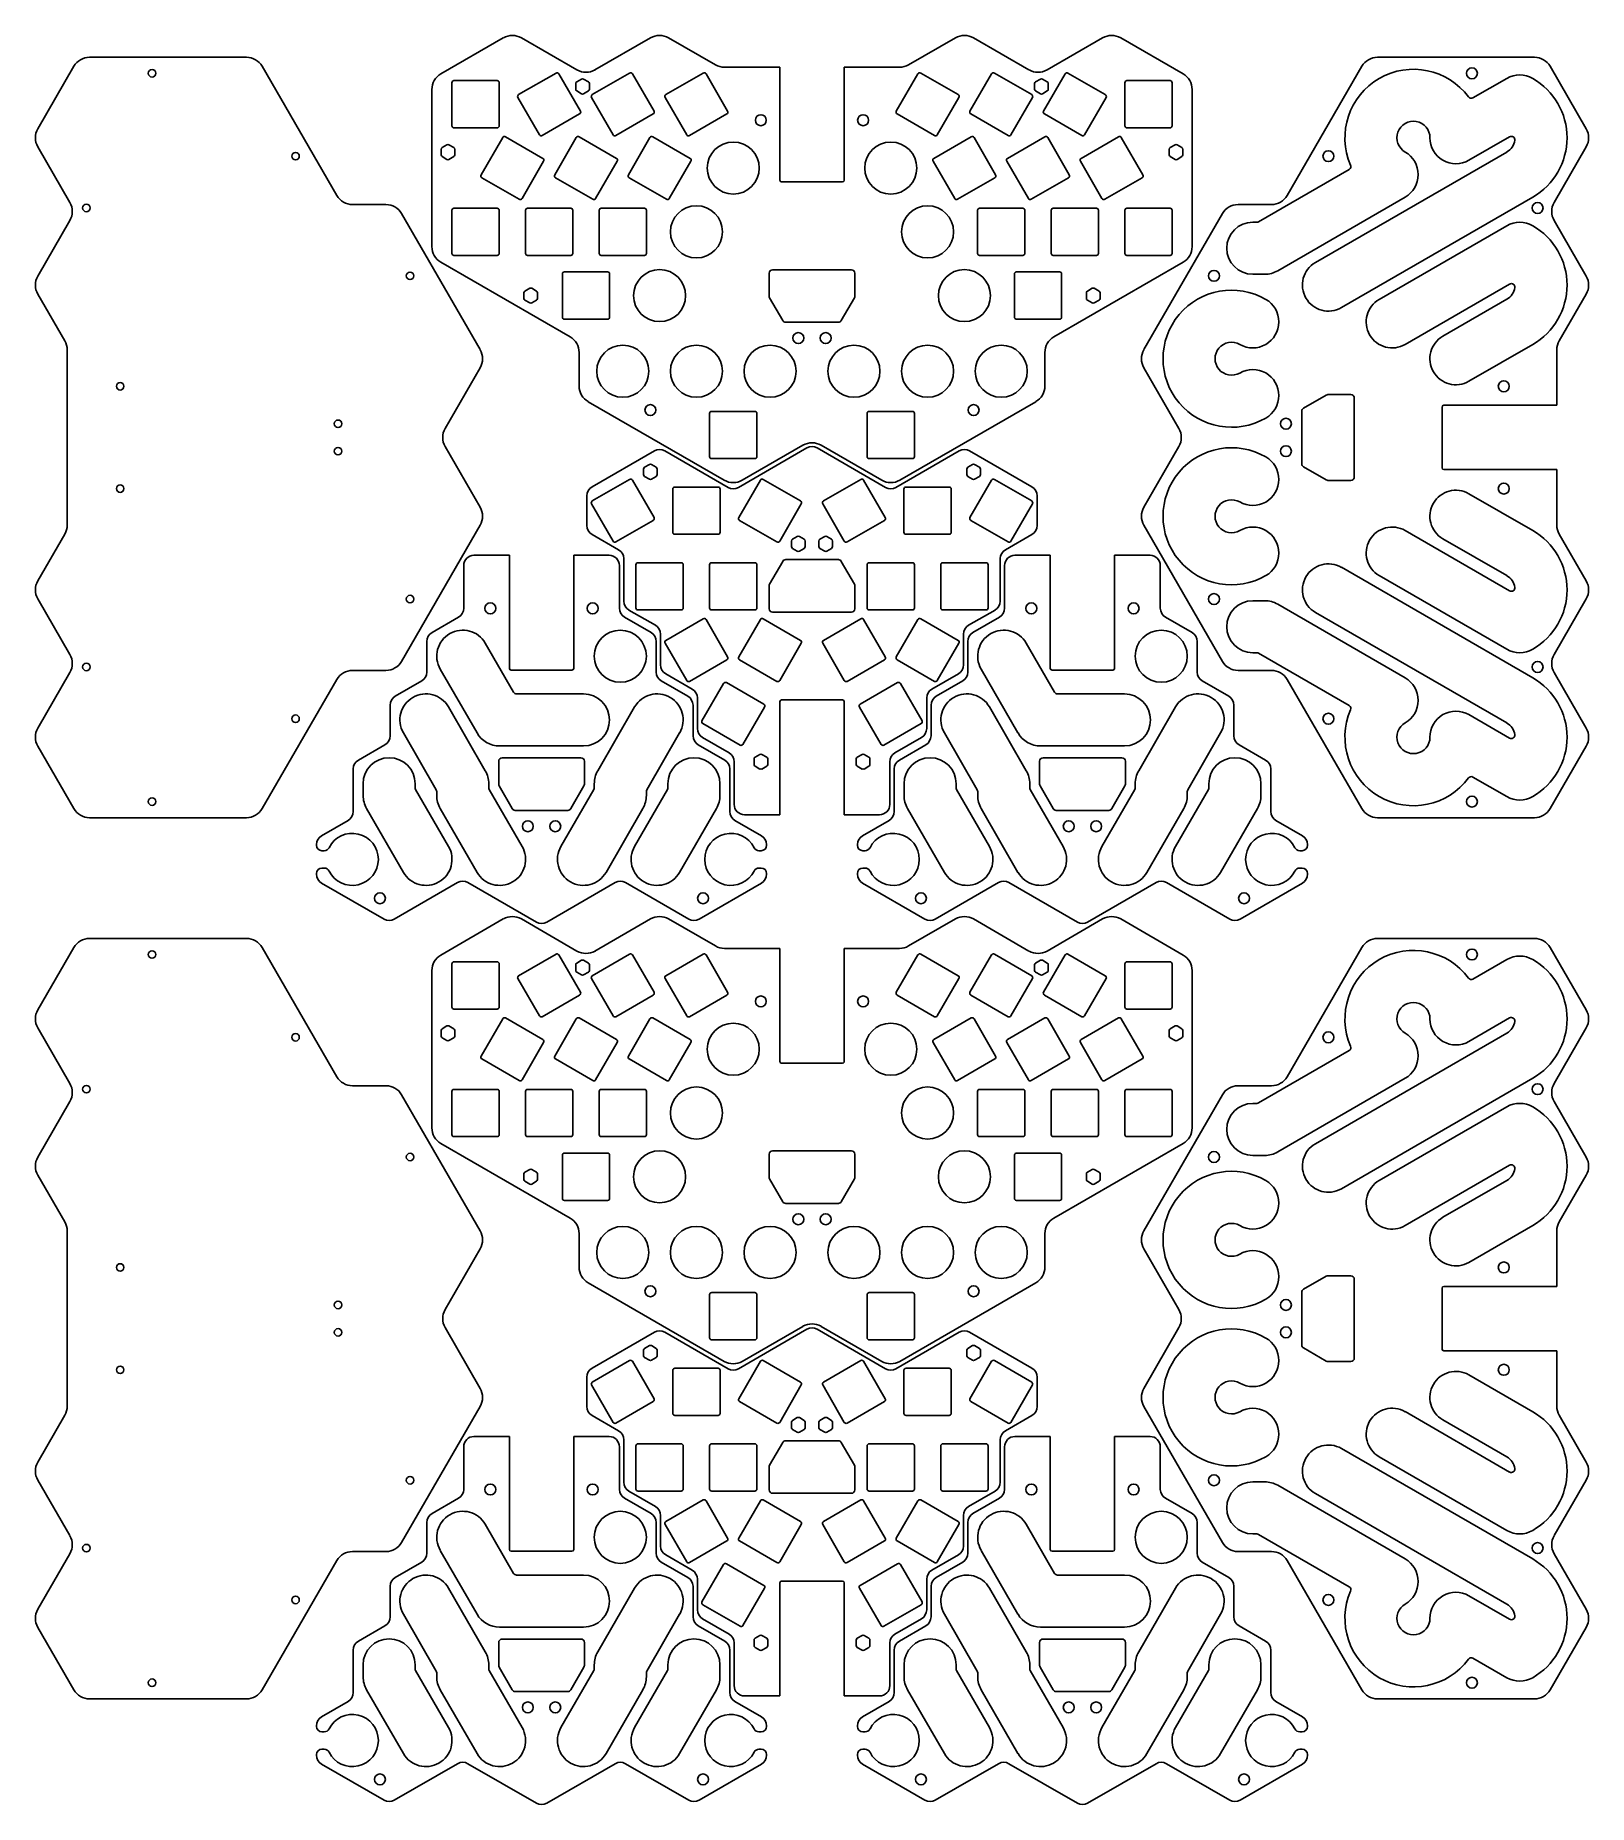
# Model space of a CAD drawing. Header units: millimetres. Extents: x 1 to 454, y -517 to -1.
import ezdxf

# ---------------------------------------------------------------- set-up
doc = ezdxf.new("R2010")
doc.units = ezdxf.units.MM

msp = doc.modelspace()

# ---------------------------------------------------------------- linework, layer by layer
for p, q in [((119.23, -12.05), (137.46, -1.52)), ((142.73, -1.52), (158.96, -10.89)), ((164.23, -10.89), (180.46, -1.52)), ((185.73, -1.52), (199.37, -9.4)), ((255.82, -9.4), (269.46, -1.52)), ((274.73, -1.52), (290.96, -10.89)), ((296.23, -10.89), (312.46, -1.52)), ((317.73, -1.52), (335.96, -12.05)), ((1.52, -28.07), (12.05, -9.84)), ((16.61, -7.21), (62.49, -7.21)), ((67.05, -9.84), (88.84, -47.57)), ((218.21, -10.1), (202.01, -10.1)), ((218.21, -10.1), (218.21, -43.12)), ((253.18, -10.1), (236.99, -10.1)), ((236.99, -43.12), (236.99, -10.1)), ((366.36, -47.57), (388.14, -9.84)), ((392.7, -7.21), (438.58, -7.21)), ((443.15, -9.84), (453.67, -28.07)), ((122.45, -14.63), (122.45, -27.23)), ((135.65, -14.03), (123.05, -14.03)), ((136.25, -27.23), (136.25, -14.63)), ((152.85, -11.8), (141.94, -18.1)), ((159.97, -22.94), (153.67, -12.02)), ((158.6, -16.53), (158.6, -14.91)), ((158.9, -14.39), (160.3, -13.59)), ((160.9, -13.59), (162.3, -14.39)), ((162.6, -14.91), (162.6, -16.53)), ((174.35, -11.8), (163.44, -18.1)), ((181.47, -22.94), (175.17, -12.02)), ((195.85, -11.8), (184.94, -18.1)), ((202.97, -22.94), (196.67, -12.02)), ((258.52, -12.02), (252.22, -22.94)), ((270.25, -18.1), (259.34, -11.8)), ((280.02, -12.02), (273.72, -22.94)), ((291.75, -18.1), (280.84, -11.8)), ((292.6, -16.53), (292.6, -14.91)), ((292.9, -14.39), (294.3, -13.59)), ((294.9, -13.59), (296.3, -14.39)), ((301.52, -12.02), (295.22, -22.94)), ((296.6, -14.91), (296.6, -16.53)), ((313.25, -18.1), (302.34, -11.8)), ((318.95, -14.63), (318.95, -27.23)), ((332.15, -14.03), (319.55, -14.03)), ((332.75, -27.23), (332.75, -14.63)), ((430.47, -13.37), (420.61, -19.06)), ((438.06, -13.37), (438.06, -13.37)), ((116.6, -62.49), (116.6, -16.61)), ((141.72, -18.92), (148.02, -29.84)), ((160.3, -17.86), (158.9, -17.05)), ((162.3, -17.05), (160.9, -17.86)), ((163.22, -18.92), (169.52, -29.84)), ((184.72, -18.92), (191.02, -29.84)), ((264.17, -29.84), (270.47, -18.92)), ((285.67, -29.84), (291.97, -18.92)), ((294.3, -17.86), (292.9, -17.05)), ((296.3, -17.05), (294.9, -17.86)), ((307.17, -29.84), (313.47, -18.92)), ((338.6, -16.61), (338.6, -62.49)), ((148.84, -30.05), (159.75, -23.75)), ((170.34, -30.05), (181.25, -23.75)), ((191.84, -30.05), (202.75, -23.75)), ((252.44, -23.75), (263.35, -30.05)), ((273.94, -23.75), (284.85, -30.05)), ((295.44, -23.75), (306.35, -30.05)), ((123.05, -27.83), (135.65, -27.83)), ((137.27, -30.64), (130.97, -41.56)), ((149, -36.72), (138.09, -30.42)), ((158.77, -30.64), (152.47, -41.56)), ((170.5, -36.72), (159.59, -30.42)), ((180.27, -30.64), (173.97, -41.56)), ((192, -36.72), (181.09, -30.42)), ((274.1, -30.42), (263.19, -36.72)), ((281.22, -41.56), (274.92, -30.64)), ((295.6, -30.42), (284.69, -36.72)), ((302.72, -41.56), (296.42, -30.64)), ((317.1, -30.42), (306.19, -36.72)), ((324.22, -41.56), (317.92, -30.64)), ((319.55, -27.83), (332.15, -27.83)), ((431.32, -30.43), (419.44, -37.29)), ((10.89, -49.57), (1.52, -33.34)), ((119.28, -35.7), (119.28, -34.09)), ((119.58, -33.57), (120.98, -32.76)), ((121.58, -32.76), (122.98, -33.57)), ((123.28, -34.09), (123.28, -35.7)), ((331.91, -35.7), (331.91, -34.09)), ((332.21, -33.57), (333.61, -32.76)), ((334.21, -32.76), (335.61, -33.57)), ((335.91, -34.09), (335.91, -35.7)), ((430.47, -34.87), (374.6, -67.13)), ((453.67, -33.34), (444.3, -49.57)), ((120.98, -37.03), (119.58, -36.22)), ((122.98, -36.22), (121.58, -37.03)), ((142.92, -48.46), (149.22, -37.54)), ((164.42, -48.46), (170.72, -37.54)), ((185.92, -48.46), (192.22, -37.54)), ((262.97, -37.54), (269.27, -48.46)), ((284.47, -37.54), (290.77, -48.46)), ((305.97, -37.54), (312.27, -48.46)), ((333.61, -37.03), (332.21, -36.22)), ((335.61, -36.22), (334.21, -37.03)), ((384.45, -39.94), (357.98, -55.22)), ((131.19, -42.37), (142.1, -48.67)), ((152.69, -42.37), (163.6, -48.67)), ((174.19, -42.37), (185.1, -48.67)), ((218.71, -43.62), (236.49, -43.62)), ((270.09, -48.67), (281, -42.37)), ((291.59, -48.67), (302.5, -42.37)), ((313.09, -48.67), (324, -42.37)), ((93.4, -50.21), (103.19, -50.21)), ((135.65, -51.27), (123.05, -51.27)), ((157.15, -51.27), (144.55, -51.27)), ((178.65, -51.27), (166.05, -51.27)), ((289.15, -51.27), (276.55, -51.27)), ((310.65, -51.27), (298.05, -51.27)), ((332.15, -51.27), (319.55, -51.27)), ((352, -50.21), (361.79, -50.21)), ((400.83, -48.04), (363.58, -69.54)), ((438.06, -48.04), (382.2, -80.29)), ((438.06, -48.04), (438.06, -48.04)), ((1.52, -71.07), (10.89, -54.84)), ((107.76, -52.84), (130.69, -92.57)), ((122.45, -51.87), (122.45, -64.47)), ((136.25, -64.47), (136.25, -51.87)), ((143.95, -51.87), (143.95, -64.47)), ((157.75, -64.47), (157.75, -51.87)), ((165.45, -51.87), (165.45, -64.47)), ((179.25, -64.47), (179.25, -51.87)), ((275.95, -51.87), (275.95, -64.47)), ((289.75, -64.47), (289.75, -51.87)), ((297.45, -51.87), (297.45, -64.47)), ((311.25, -64.47), (311.25, -51.87)), ((318.95, -51.87), (318.95, -64.47)), ((324.5, -92.57), (347.44, -52.84)), ((332.75, -64.47), (332.75, -51.87)), ((356.31, -55.36), (357.48, -55.36)), ((430.47, -56.37), (393.22, -77.88)), ((438.06, -56.37), (438.06, -56.37)), ((444.3, -54.84), (453.67, -71.07)), ((156.96, -88.84), (119.23, -67.05)), ((123.05, -65.07), (135.65, -65.07)), ((144.55, -65.07), (157.15, -65.07)), ((166.05, -65.07), (178.65, -65.07)), ((276.55, -65.07), (289.15, -65.07)), ((298.05, -65.07), (310.65, -65.07)), ((335.96, -67.05), (298.23, -88.84)), ((319.55, -65.07), (332.15, -65.07)), ((154.7, -70.49), (154.7, -83.09)), ((167.9, -69.89), (155.3, -69.89)), ((168.5, -83.09), (168.5, -70.49)), ((215.08, -76.94), (215.08, -70.24)), ((216.08, -69.24), (239.12, -69.24)), ((240.12, -70.24), (240.12, -76.94)), ((286.7, -70.49), (286.7, -83.09)), ((299.9, -69.89), (287.3, -69.89)), ((300.5, -83.09), (300.5, -70.49)), ((356.31, -70.56), (359.79, -70.56)), ((9.4, -89.98), (1.52, -76.34)), ((143.47, -77.6), (143.47, -75.98)), ((143.77, -75.46), (145.17, -74.65)), ((145.77, -74.65), (147.17, -75.46)), ((147.47, -75.98), (147.47, -77.6)), ((219.04, -84.07), (215.21, -77.44)), ((239.98, -77.44), (236.15, -84.07)), ((307.72, -77.6), (307.72, -75.98)), ((308.02, -75.46), (309.42, -74.65)), ((310.02, -74.65), (311.42, -75.46)), ((311.72, -75.98), (311.72, -77.6)), ((431.32, -73.43), (400.82, -91.04)), ((453.67, -76.34), (445.79, -89.98)), ((145.17, -78.93), (143.77, -78.12)), ((147.17, -78.12), (145.77, -78.93)), ((309.42, -78.93), (308.02, -78.12)), ((311.42, -78.12), (310.02, -78.93)), ((360.12, -77.87), (360.12, -77.87)), ((430.47, -77.87), (411.84, -88.63)), ((155.3, -83.69), (167.9, -83.69)), ((235.29, -84.57), (219.91, -84.57)), ((287.3, -83.69), (299.9, -83.69)), ((10.1, -92.62), (10.1, -143.79)), ((438.06, -91.04), (419.44, -101.79)), ((438.06, -91.04), (438.06, -91.04)), ((445.09, -108.82), (445.09, -92.62)), ((130.69, -97.84), (120.46, -115.57)), ((159.6, -103.19), (159.6, -93.4)), ((295.6, -93.4), (295.6, -103.19)), ((334.73, -115.57), (324.5, -97.84)), ((201.96, -130.69), (162.23, -107.76)), ((292.96, -107.76), (253.23, -130.69)), ((371.12, -109.65), (377.75, -105.82)), ((378.25, -105.69), (384.95, -105.69)), ((385.95, -106.69), (385.95, -129.73)), ((197.7, -111.19), (197.7, -123.79)), ((210.9, -110.59), (198.3, -110.59)), ((211.5, -123.79), (211.5, -111.19)), ((243.7, -111.19), (243.7, -123.79)), ((256.9, -110.59), (244.3, -110.59)), ((257.5, -123.79), (257.5, -111.19)), ((360.12, -112.54), (360.12, -112.54)), ((370.62, -125.9), (370.62, -110.52)), ((411.57, -109.32), (411.57, -127.1)), ((445.09, -108.82), (412.07, -108.82)), ((120.46, -120.84), (130.69, -138.57)), ((163.37, -132.66), (181.6, -122.14)), ((184.6, -122.14), (203.1, -132.82)), ((206.1, -132.82), (226.1, -121.27)), ((224.96, -120.46), (207.23, -130.69)), ((229.1, -121.27), (249.1, -132.82)), ((247.96, -130.69), (230.23, -120.46)), ((252.1, -132.82), (270.6, -122.14)), ((273.6, -122.14), (291.83, -132.66)), ((324.5, -138.57), (334.73, -120.84)), ((360.12, -123.87), (360.12, -123.87)), ((178.41, -129.04), (178.41, -127.43)), ((178.71, -126.91), (180.11, -126.1)), ((180.71, -126.1), (182.11, -126.91)), ((182.41, -127.43), (182.41, -129.04)), ((198.3, -124.39), (210.9, -124.39)), ((244.3, -124.39), (256.9, -124.39)), ((272.78, -129.04), (272.78, -127.43)), ((273.08, -126.91), (274.48, -126.1)), ((275.08, -126.1), (276.48, -126.91)), ((276.78, -127.43), (276.78, -129.04)), ((377.75, -130.59), (371.12, -126.76)), ((412.07, -127.6), (445.09, -127.6)), ((445.09, -143.79), (445.09, -127.6)), ((174.35, -130.45), (163.44, -136.75)), ((181.47, -141.58), (175.17, -130.67)), ((180.11, -130.37), (178.71, -129.56)), ((182.11, -129.56), (180.71, -130.37)), ((186.95, -133.28), (186.95, -145.88)), ((200.15, -132.68), (187.55, -132.68)), ((200.75, -145.88), (200.75, -133.28)), ((212.52, -130.67), (206.22, -141.58)), ((224.25, -136.75), (213.34, -130.45)), ((241.85, -130.45), (230.94, -136.75)), ((248.97, -141.58), (242.67, -130.67)), ((254.45, -133.28), (254.45, -145.88)), ((267.65, -132.68), (255.05, -132.68)), ((268.25, -145.88), (268.25, -133.28)), ((274.48, -130.37), (273.08, -129.56)), ((280.02, -130.67), (273.72, -141.58)), ((276.48, -129.56), (275.08, -130.37)), ((291.75, -136.75), (280.84, -130.45)), ((384.95, -130.73), (378.25, -130.73)), ((161.87, -143.9), (161.87, -135.26)), ((163.22, -137.57), (169.52, -148.48)), ((218.17, -148.48), (224.47, -137.57)), ((230.72, -137.57), (237.02, -148.48)), ((285.67, -148.48), (291.97, -137.57)), ((293.33, -135.26), (293.33, -143.9)), ((419.44, -134.62), (438.06, -145.37)), ((130.69, -143.84), (107.76, -183.57)), ((170.34, -148.7), (181.25, -142.4)), ((206.44, -142.4), (217.35, -148.7)), ((237.84, -148.7), (248.75, -142.4)), ((273.94, -142.4), (284.85, -148.7)), ((347.44, -183.57), (324.5, -143.84)), ((1.52, -160.07), (9.4, -146.43)), ((171.12, -150.97), (163.37, -146.49)), ((187.55, -146.48), (200.15, -146.48)), ((221.6, -150.06), (221.6, -148.44)), ((221.9, -147.92), (223.3, -147.11)), ((223.9, -147.11), (225.3, -147.92)), ((225.6, -148.44), (225.6, -150.06)), ((229.6, -150.06), (229.6, -148.44)), ((229.9, -147.92), (231.3, -147.11)), ((231.9, -147.11), (233.3, -147.92)), ((233.6, -148.44), (233.6, -150.06)), ((255.05, -146.48), (267.65, -146.48)), ((291.83, -146.49), (284.08, -150.97)), ((400.82, -145.37), (431.32, -162.98)), ((411.84, -147.79), (430.47, -158.54)), ((438.06, -145.37), (438.06, -145.37)), ((445.79, -146.43), (453.67, -160.07)), ((128.89, -152.61), (139.23, -152.61)), ((139.23, -152.61), (139.23, -185.63)), ((158.01, -152.61), (168.35, -152.61)), ((158.01, -185.63), (158.01, -152.61)), ((172.62, -165.98), (172.62, -153.57)), ((189.4, -154.76), (176.8, -154.76)), ((210.9, -154.76), (198.3, -154.76)), ((215.21, -161.01), (219.04, -154.38)), ((219.91, -153.88), (235.29, -153.88)), ((223.3, -151.39), (221.9, -150.58)), ((225.3, -150.58), (223.9, -151.39)), ((231.3, -151.39), (229.9, -150.58)), ((233.3, -150.58), (231.9, -151.39)), ((236.15, -154.38), (239.98, -161.01)), ((256.9, -154.76), (244.3, -154.76)), ((278.4, -154.76), (265.8, -154.76)), ((282.58, -153.57), (282.58, -165.98)), ((286.85, -152.61), (297.19, -152.61)), ((297.19, -152.61), (297.19, -185.63)), ((315.97, -152.61), (326.31, -152.61)), ((315.97, -185.63), (315.97, -152.61)), ((125.89, -168.07), (125.89, -155.61)), ((171.35, -155.61), (171.35, -168.07)), ((176.2, -155.36), (176.2, -167.96)), ((190, -167.96), (190, -155.36)), ((197.7, -155.36), (197.7, -167.96)), ((211.5, -167.96), (211.5, -155.36)), ((243.7, -155.36), (243.7, -167.96)), ((257.5, -167.96), (257.5, -155.36)), ((265.2, -155.36), (265.2, -167.96)), ((279, -167.96), (279, -155.36)), ((283.85, -168.07), (283.85, -155.61)), ((329.31, -155.61), (329.31, -168.07)), ((360.12, -158.54), (360.12, -158.54)), ((382.2, -156.12), (438.06, -188.37)), ((393.22, -158.54), (430.47, -180.04)), ((215.08, -168.21), (215.08, -161.51)), ((240.12, -161.51), (240.12, -168.21)), ((10.89, -181.57), (1.52, -165.34)), ((181.87, -173.05), (174.12, -168.58)), ((176.8, -168.56), (189.4, -168.56)), ((198.3, -168.56), (210.9, -168.56)), ((239.12, -169.21), (216.08, -169.21)), ((244.3, -168.56), (256.9, -168.56)), ((265.8, -168.56), (278.4, -168.56)), ((281.08, -168.58), (273.33, -173.05)), ((356.31, -165.86), (359.79, -165.86)), ((363.58, -166.87), (400.83, -188.38)), ((374.6, -169.29), (430.47, -201.54)), ((453.67, -165.34), (444.3, -181.57)), ((116.64, -175.14), (124.39, -170.67)), ((172.85, -170.67), (180.6, -175.14)), ((195.85, -171.16), (184.94, -177.46)), ((202.97, -182.29), (196.67, -171.38)), ((212.52, -171.38), (206.22, -182.29)), ((224.25, -177.46), (213.34, -171.16)), ((241.85, -171.16), (230.94, -177.46)), ((248.97, -182.29), (242.67, -171.38)), ((258.52, -171.38), (252.22, -182.29)), ((270.25, -177.46), (259.34, -171.16)), ((274.6, -175.14), (282.35, -170.67)), ((330.81, -170.67), (338.56, -175.14)), ((115.14, -186.69), (115.14, -177.74)), ((132.2, -178.26), (140.47, -192.58)), ((182.1, -177.74), (182.1, -186.69)), ((183.37, -184.6), (183.37, -175.65)), ((184.72, -178.28), (191.02, -189.19)), ((218.17, -189.19), (224.47, -178.28)), ((230.72, -178.28), (237.02, -189.19)), ((264.17, -189.19), (270.47, -178.28)), ((271.83, -175.65), (271.83, -184.6)), ((273.1, -186.69), (273.1, -177.74)), ((290.16, -178.26), (298.43, -192.58)), ((340.06, -177.74), (340.06, -186.69)), ((438.06, -180.04), (438.06, -180.04)), ((119.03, -185.86), (129.79, -204.48)), ((191.84, -189.41), (202.75, -183.11)), ((206.44, -183.11), (217.35, -189.41)), ((237.84, -189.41), (248.75, -183.11)), ((252.44, -183.11), (263.35, -189.41)), ((276.99, -185.86), (287.75, -204.48)), ((356.31, -181.06), (357.48, -181.06)), ((357.98, -181.19), (384.45, -196.48)), ((1.52, -203.07), (10.89, -186.84)), ((88.84, -188.84), (67.05, -226.57)), ((103.19, -186.21), (93.4, -186.21)), ((105.89, -193.76), (113.64, -189.29)), ((139.73, -186.13), (157.51, -186.13)), ((183.6, -189.29), (191.35, -193.76)), ((192.62, -191.67), (184.87, -187.2)), ((201.77, -190), (195.47, -200.91)), ((213.5, -196.08), (202.59, -189.78)), ((252.6, -189.78), (241.69, -196.08)), ((259.72, -200.91), (253.42, -190)), ((270.33, -187.2), (262.58, -191.67)), ((263.85, -193.76), (271.6, -189.29)), ((297.69, -186.13), (315.47, -186.13)), ((341.56, -189.29), (349.31, -193.76)), ((361.79, -186.21), (352, -186.21)), ((388.14, -226.57), (366.36, -188.84)), ((438.06, -188.37), (438.06, -188.37)), ((444.3, -186.84), (453.67, -203.07)), ((141.33, -193.08), (160.87, -193.08)), ((194.12, -203.22), (194.12, -194.27)), ((218.21, -195.33), (218.21, -228.35)), ((236.49, -194.83), (218.71, -194.83)), ((236.99, -228.35), (236.99, -195.33)), ((261.08, -194.27), (261.08, -203.22)), ((299.29, -193.08), (318.83, -193.08)), ((104.39, -205.31), (104.39, -196.36)), ((121.45, -196.88), (132.2, -215.5)), ((165.03, -215.5), (175.79, -196.88)), ((192.85, -196.36), (192.85, -205.31)), ((207.42, -207.81), (213.72, -196.9)), ((241.47, -196.9), (247.77, -207.81)), ((262.35, -205.31), (262.35, -196.36)), ((279.41, -196.88), (290.16, -215.5)), ((322.99, -215.5), (333.75, -196.88)), ((350.81, -196.36), (350.81, -205.31)), ((419.44, -199.12), (431.32, -205.98)), ((108.28, -204.48), (117.88, -221.1)), ((179.35, -221.1), (188.95, -204.48)), ((203.37, -210.29), (195.62, -205.82)), ((195.69, -201.73), (206.6, -208.03)), ((248.59, -208.03), (259.5, -201.73)), ((259.58, -205.82), (251.83, -210.29)), ((266.24, -204.48), (275.84, -221.1)), ((337.31, -221.1), (346.91, -204.48)), ((12.05, -226.57), (1.52, -208.34)), ((95.14, -212.38), (102.89, -207.91)), ((136.36, -208.28), (160.87, -208.28)), ((136.36, -208.28), (136.36, -208.28)), ((137.1, -211.75), (160.14, -211.75)), ((194.35, -207.91), (202.1, -212.38)), ((210.96, -211.54), (212.36, -210.73)), ((212.96, -210.73), (214.36, -211.54)), ((240.83, -211.54), (242.23, -210.73)), ((242.83, -210.73), (244.23, -211.54)), ((253.1, -212.38), (260.85, -207.91)), ((294.32, -208.28), (318.83, -208.28)), ((294.32, -208.28), (294.32, -208.28)), ((295.06, -211.75), (318.1, -211.75)), ((352.31, -207.91), (360.06, -212.38)), ((453.67, -208.34), (443.15, -226.57)), ((93.64, -227.39), (93.64, -214.98)), ((136.1, -219.45), (136.1, -212.75)), ((161.14, -212.75), (161.14, -219.45)), ((203.6, -214.98), (203.6, -227.39)), ((204.87, -225.35), (204.87, -212.89)), ((210.66, -213.68), (210.66, -212.06)), ((212.36, -215), (210.96, -214.19)), ((214.36, -214.19), (212.96, -215)), ((214.66, -212.06), (214.66, -213.68)), ((240.53, -213.68), (240.53, -212.06)), ((242.23, -215), (240.83, -214.19)), ((244.23, -214.19), (242.83, -215)), ((244.53, -212.06), (244.53, -213.68)), ((250.33, -212.89), (250.33, -225.35)), ((251.6, -227.39), (251.6, -214.98)), ((294.06, -219.45), (294.06, -212.75)), ((319.1, -212.75), (319.1, -219.45)), ((361.56, -214.98), (361.56, -227.39)), ((96.52, -222.77), (96.52, -219.3)), ((111.72, -219.3), (111.72, -220.46)), ((111.85, -220.96), (121.45, -237.59)), ((118.02, -222.77), (118.02, -221.6)), ((133.22, -220.46), (133.22, -219.3)), ((133.35, -220.96), (142.95, -237.59)), ((140.06, -226.58), (136.23, -219.95)), ((154.28, -237.59), (163.88, -220.96)), ((161, -219.95), (157.17, -226.58)), ((164.02, -220.46), (164.02, -219.3)), ((175.78, -237.59), (185.38, -220.96)), ((179.22, -222.77), (179.22, -221.6)), ((185.52, -219.3), (185.52, -220.46)), ((200.72, -222.77), (200.72, -219.3)), ((254.48, -222.77), (254.48, -219.3)), ((269.68, -219.3), (269.68, -220.46)), ((269.81, -220.96), (279.41, -237.59)), ((275.98, -222.77), (275.98, -221.6)), ((291.18, -220.46), (291.18, -219.3)), ((291.31, -220.96), (300.91, -237.59)), ((298.02, -226.58), (294.19, -219.95)), ((312.24, -237.59), (321.84, -220.96)), ((318.96, -219.95), (315.13, -226.58)), ((321.98, -220.46), (321.98, -219.3)), ((333.74, -237.59), (343.34, -220.96)), ((337.18, -222.77), (337.18, -221.6)), ((343.48, -219.3), (343.48, -220.46)), ((358.68, -222.77), (358.68, -219.3)), ((420.61, -217.35), (430.47, -223.04)), ((97.53, -226.56), (108.29, -245.19)), ((119.03, -226.56), (129.79, -245.19)), ((156.31, -227.08), (140.93, -227.08)), ((167.45, -245.19), (178.2, -226.56)), ((188.95, -245.19), (199.7, -226.56)), ((255.49, -226.56), (266.25, -245.19)), ((276.99, -226.56), (287.75, -245.19)), ((314.27, -227.08), (298.89, -227.08)), ((325.41, -245.19), (336.16, -226.56)), ((346.91, -245.19), (357.66, -226.56)), ((438.06, -223.04), (438.06, -223.04)), ((62.49, -229.21), (16.61, -229.21)), ((84.39, -234.47), (92.14, -229.99)), ((205.1, -229.99), (212.85, -234.47)), ((218.21, -228.35), (207.87, -228.35)), ((247.33, -228.35), (236.99, -228.35)), ((242.35, -234.47), (250.1, -229.99)), ((363.06, -229.99), (370.81, -234.47)), ((438.58, -229.21), (392.7, -229.21)), ((82.89, -237.28), (82.89, -237.07)), ((214.35, -237.07), (214.35, -237.28)), ((240.85, -237.28), (240.85, -237.07)), ((372.31, -237.07), (372.31, -237.28)), ((85.16, -238.85), (84.46, -238.85)), ((212.77, -238.85), (212.07, -238.85)), ((243.12, -238.85), (242.42, -238.85)), ((370.73, -238.85), (370.03, -238.85)), ((82.89, -245.7), (82.89, -245.49)), ((84.46, -243.92), (85.16, -243.92)), ((212.07, -243.92), (212.77, -243.92)), ((214.35, -245.49), (214.35, -245.7)), ((240.85, -245.7), (240.85, -245.49)), ((242.42, -243.92), (243.12, -243.92)), ((370.03, -243.92), (370.73, -243.92)), ((372.31, -245.49), (372.31, -245.7)), ((102.62, -258.83), (84.39, -248.3)), ((124.12, -248.15), (105.62, -258.83)), ((147.12, -259.69), (127.12, -248.15)), ((170.12, -248.15), (150.12, -259.69)), ((191.62, -258.83), (173.12, -248.15)), ((212.85, -248.3), (194.62, -258.83)), ((260.58, -258.83), (242.35, -248.3)), ((282.08, -248.15), (263.58, -258.83)), ((305.08, -259.69), (285.08, -248.15)), ((328.08, -248.15), (308.08, -259.69)), ((349.58, -258.83), (331.08, -248.15)), ((370.81, -248.3), (352.58, -258.83)), ((119.23, -269.31), (137.46, -258.78)), ((142.73, -258.78), (158.96, -268.15)), ((164.23, -268.15), (180.46, -258.78)), ((185.73, -258.78), (199.37, -266.66)), ((255.82, -266.66), (269.46, -258.78)), ((274.73, -258.78), (290.96, -268.15)), ((296.23, -268.15), (312.46, -258.78)), ((317.73, -258.78), (335.96, -269.31)), ((1.52, -285.33), (12.05, -267.1)), ((16.61, -264.47), (62.49, -264.47)), ((67.05, -267.1), (88.84, -304.83)), ((218.21, -267.37), (202.01, -267.37)), ((218.21, -267.37), (218.21, -300.39)), ((253.18, -267.37), (236.99, -267.37)), ((236.99, -300.39), (236.99, -267.37)), ((366.36, -304.83), (388.14, -267.1)), ((392.7, -264.47), (438.58, -264.47)), ((443.15, -267.1), (453.67, -285.33)), ((122.45, -271.89), (122.45, -284.49)), ((135.65, -271.29), (123.05, -271.29)), ((136.25, -284.49), (136.25, -271.89)), ((152.85, -269.07), (141.94, -275.37)), ((159.97, -280.2), (153.67, -269.29)), ((158.6, -273.79), (158.6, -272.18)), ((158.9, -271.66), (160.3, -270.85)), ((160.9, -270.85), (162.3, -271.66)), ((162.6, -272.18), (162.6, -273.79)), ((174.35, -269.07), (163.44, -275.37)), ((181.47, -280.2), (175.17, -269.29)), ((195.85, -269.07), (184.94, -275.37)), ((202.97, -280.2), (196.67, -269.29)), ((258.52, -269.29), (252.22, -280.2)), ((270.25, -275.37), (259.34, -269.07)), ((280.02, -269.29), (273.72, -280.2)), ((291.75, -275.37), (280.84, -269.07)), ((292.6, -273.79), (292.6, -272.18)), ((292.9, -271.66), (294.3, -270.85)), ((294.9, -270.85), (296.3, -271.66)), ((301.52, -269.29), (295.22, -280.2)), ((296.6, -272.18), (296.6, -273.79)), ((313.25, -275.37), (302.34, -269.07)), ((318.95, -271.89), (318.95, -284.49)), ((332.15, -271.29), (319.55, -271.29)), ((332.75, -284.49), (332.75, -271.89)), ((430.47, -270.63), (420.61, -276.32)), ((438.06, -270.64), (438.06, -270.64)), ((116.6, -319.75), (116.6, -273.87)), ((141.72, -276.19), (148.02, -287.1)), ((160.3, -275.12), (158.9, -274.31)), ((162.3, -274.31), (160.9, -275.12)), ((163.22, -276.19), (169.52, -287.1)), ((184.72, -276.19), (191.02, -287.1)), ((264.17, -287.1), (270.47, -276.19)), ((285.67, -287.1), (291.97, -276.19)), ((294.3, -275.12), (292.9, -274.31)), ((296.3, -274.31), (294.9, -275.12)), ((307.17, -287.1), (313.47, -276.19)), ((338.6, -273.87), (338.6, -319.75)), ((148.84, -287.32), (159.75, -281.02)), ((170.34, -287.32), (181.25, -281.02)), ((191.84, -287.32), (202.75, -281.02)), ((252.44, -281.02), (263.35, -287.32)), ((273.94, -281.02), (284.85, -287.32)), ((295.44, -281.02), (306.35, -287.32)), ((123.05, -285.09), (135.65, -285.09)), ((137.27, -287.91), (130.97, -298.82)), ((149, -293.99), (138.09, -287.69)), ((158.77, -287.91), (152.47, -298.82)), ((170.5, -293.99), (159.59, -287.69)), ((180.27, -287.91), (173.97, -298.82)), ((192, -293.99), (181.09, -287.69)), ((274.1, -287.69), (263.19, -293.99)), ((281.22, -298.82), (274.92, -287.91)), ((295.6, -287.69), (284.69, -293.99)), ((302.72, -298.82), (296.42, -287.91)), ((317.1, -287.69), (306.19, -293.99)), ((324.22, -298.82), (317.92, -287.91)), ((319.55, -285.09), (332.15, -285.09)), ((431.32, -287.69), (419.44, -294.55)), ((10.89, -306.83), (1.52, -290.6)), ((119.28, -292.96), (119.28, -291.35)), ((119.58, -290.83), (120.98, -290.02)), ((120.98, -294.29), (119.58, -293.48)), ((121.58, -290.02), (122.98, -290.83)), ((122.98, -293.48), (121.58, -294.29)), ((123.28, -291.35), (123.28, -292.96)), ((331.91, -292.96), (331.91, -291.35)), ((332.21, -290.83), (333.61, -290.02)), ((333.61, -294.29), (332.21, -293.48)), ((334.21, -290.02), (335.61, -290.83)), ((335.61, -293.48), (334.21, -294.29)), ((335.91, -291.35), (335.91, -292.96)), ((430.47, -292.13), (374.6, -324.39)), ((453.67, -290.6), (444.3, -306.83)), ((142.92, -305.72), (149.22, -294.81)), ((164.42, -305.72), (170.72, -294.81)), ((185.92, -305.72), (192.22, -294.81)), ((262.97, -294.81), (269.27, -305.72)), ((284.47, -294.81), (290.77, -305.72)), ((305.97, -294.81), (312.27, -305.72)), ((384.45, -297.2), (357.98, -312.48)), ((131.19, -299.64), (142.1, -305.94)), ((152.69, -299.64), (163.6, -305.94)), ((174.19, -299.64), (185.1, -305.94)), ((218.71, -300.89), (236.49, -300.89)), ((270.09, -305.94), (281, -299.64)), ((291.59, -305.94), (302.5, -299.64)), ((313.09, -305.94), (324, -299.64)), ((93.4, -307.47), (103.19, -307.47)), ((122.45, -309.13), (122.45, -321.73)), ((135.65, -308.53), (123.05, -308.53)), ((136.25, -321.73), (136.25, -309.13)), ((143.95, -309.13), (143.95, -321.73)), ((157.15, -308.53), (144.55, -308.53)), ((157.75, -321.73), (157.75, -309.13)), ((165.45, -309.13), (165.45, -321.73)), ((178.65, -308.53), (166.05, -308.53)), ((179.25, -321.73), (179.25, -309.13)), ((275.95, -309.13), (275.95, -321.73)), ((289.15, -308.53), (276.55, -308.53)), ((289.75, -321.73), (289.75, -309.13)), ((297.45, -309.13), (297.45, -321.73)), ((310.65, -308.53), (298.05, -308.53)), ((311.25, -321.73), (311.25, -309.13)), ((318.95, -309.13), (318.95, -321.73)), ((332.15, -308.53), (319.55, -308.53)), ((332.75, -321.73), (332.75, -309.13)), ((352, -307.47), (361.79, -307.47)), ((400.83, -305.3), (363.58, -326.8)), ((438.06, -305.3), (382.2, -337.55)), ((438.06, -305.3), (438.06, -305.3)), ((1.52, -328.33), (10.89, -312.1)), ((107.76, -310.1), (130.69, -349.83)), ((324.5, -349.83), (347.44, -310.1)), ((356.31, -312.62), (357.48, -312.62)), ((430.47, -313.63), (393.22, -335.14)), ((438.06, -313.64), (438.06, -313.64)), ((444.3, -312.1), (453.67, -328.33)), ((156.96, -346.1), (119.23, -324.31)), ((123.05, -322.33), (135.65, -322.33)), ((144.55, -322.33), (157.15, -322.33)), ((166.05, -322.33), (178.65, -322.33)), ((276.55, -322.33), (289.15, -322.33)), ((298.05, -322.33), (310.65, -322.33)), ((335.96, -324.31), (298.23, -346.1)), ((319.55, -322.33), (332.15, -322.33)), ((154.7, -327.75), (154.7, -340.35)), ((167.9, -327.15), (155.3, -327.15)), ((168.5, -340.35), (168.5, -327.75)), ((215.08, -334.2), (215.08, -327.5)), ((216.08, -326.5), (239.12, -326.5)), ((240.12, -327.5), (240.12, -334.2)), ((286.7, -327.75), (286.7, -340.35)), ((299.9, -327.15), (287.3, -327.15)), ((300.5, -340.35), (300.5, -327.75)), ((356.31, -327.82), (359.79, -327.82)), ((9.4, -347.25), (1.52, -333.6)), ((143.47, -334.86), (143.47, -333.24)), ((143.77, -332.72), (145.17, -331.91)), ((145.17, -336.19), (143.77, -335.38)), ((145.77, -331.91), (147.17, -332.72)), ((147.17, -335.38), (145.77, -336.19)), ((147.47, -333.24), (147.47, -334.86)), ((219.04, -341.33), (215.21, -334.7)), ((239.98, -334.7), (236.15, -341.33)), ((307.72, -334.86), (307.72, -333.24)), ((308.02, -332.72), (309.42, -331.91)), ((309.42, -336.19), (308.02, -335.38)), ((310.02, -331.91), (311.42, -332.72)), ((311.42, -335.38), (310.02, -336.19)), ((311.72, -333.24), (311.72, -334.86)), ((360.12, -335.14), (360.12, -335.14)), ((431.32, -330.69), (400.82, -348.3)), ((430.47, -335.13), (411.84, -345.89)), ((453.67, -333.6), (445.79, -347.25)), ((155.3, -340.95), (167.9, -340.95)), ((235.29, -341.83), (219.91, -341.83)), ((287.3, -340.95), (299.9, -340.95)), ((10.1, -349.88), (10.1, -401.06)), ((159.6, -360.45), (159.6, -350.66)), ((295.6, -350.66), (295.6, -360.45)), ((438.06, -348.3), (419.44, -359.05)), ((438.06, -348.3), (438.06, -348.3)), ((445.09, -366.08), (445.09, -349.88)), ((130.69, -355.1), (120.46, -372.83)), ((334.73, -372.83), (324.5, -355.1)), ((201.96, -387.96), (162.23, -365.02)), ((292.96, -365.02), (253.23, -387.96)), ((371.12, -366.91), (377.75, -363.08)), ((378.25, -362.95), (384.95, -362.95)), ((385.95, -363.95), (385.95, -386.99)), ((411.57, -366.58), (411.57, -384.36)), ((445.09, -366.08), (412.07, -366.08)), ((197.7, -368.46), (197.7, -381.06)), ((210.9, -367.86), (198.3, -367.86)), ((211.5, -381.06), (211.5, -368.46)), ((243.7, -368.46), (243.7, -381.06)), ((256.9, -367.86), (244.3, -367.86)), ((257.5, -381.06), (257.5, -368.46)), ((360.12, -369.8), (360.12, -369.8)), ((370.62, -383.16), (370.62, -367.78)), ((120.46, -378.1), (130.69, -395.83)), ((163.37, -389.92), (181.6, -379.4)), ((184.6, -379.4), (203.1, -390.08)), ((198.3, -381.66), (210.9, -381.66)), ((206.1, -390.08), (226.1, -378.53)), ((224.96, -377.72), (207.23, -387.96)), ((229.1, -378.53), (249.1, -390.08)), ((247.96, -387.96), (230.23, -377.72)), ((244.3, -381.66), (256.9, -381.66)), ((252.1, -390.08), (270.6, -379.4)), ((273.6, -379.4), (291.83, -389.92)), ((324.5, -395.83), (334.73, -378.1)), ((360.12, -381.14), (360.12, -381.14)), ((178.41, -386.3), (178.41, -384.69)), ((178.71, -384.17), (180.11, -383.36)), ((180.11, -387.63), (178.71, -386.82)), ((180.71, -383.36), (182.11, -384.17)), ((182.11, -386.82), (180.71, -387.63)), ((182.41, -384.69), (182.41, -386.3)), ((272.78, -386.3), (272.78, -384.69)), ((273.08, -384.17), (274.48, -383.36)), ((274.48, -387.63), (273.08, -386.82)), ((275.08, -383.36), (276.48, -384.17)), ((276.48, -386.82), (275.08, -387.63)), ((276.78, -384.69), (276.78, -386.3)), ((377.75, -387.85), (371.12, -384.02)), ((412.07, -384.86), (445.09, -384.86)), ((445.09, -401.06), (445.09, -384.86)), ((161.87, -401.16), (161.87, -392.52)), ((174.35, -387.71), (163.44, -394.01)), ((181.47, -398.85), (175.17, -387.93)), ((186.95, -390.54), (186.95, -403.14)), ((200.15, -389.94), (187.55, -389.94)), ((200.75, -403.14), (200.75, -390.54)), ((212.52, -387.93), (206.22, -398.85)), ((224.25, -394.01), (213.34, -387.71)), ((241.85, -387.71), (230.94, -394.01)), ((248.97, -398.85), (242.67, -387.93)), ((254.45, -390.54), (254.45, -403.14)), ((267.65, -389.94), (255.05, -389.94)), ((268.25, -403.14), (268.25, -390.54)), ((280.02, -387.93), (273.72, -398.85)), ((291.75, -394.01), (280.84, -387.71)), ((293.33, -392.52), (293.33, -401.16)), ((384.95, -387.99), (378.25, -387.99)), ((419.44, -391.88), (438.06, -402.64)), ((163.22, -394.83), (169.52, -405.75)), ((218.17, -405.75), (224.47, -394.83)), ((230.72, -394.83), (237.02, -405.75)), ((285.67, -405.75), (291.97, -394.83)), ((130.69, -401.1), (107.76, -440.83)), ((170.34, -405.96), (181.25, -399.66)), ((206.44, -399.66), (217.35, -405.96)), ((237.84, -405.96), (248.75, -399.66)), ((273.94, -399.66), (284.85, -405.96)), ((347.44, -440.83), (324.5, -401.1)), ((400.82, -402.63), (431.32, -420.25)), ((438.06, -402.64), (438.06, -402.64)), ((1.52, -417.33), (9.4, -403.69)), ((171.12, -408.23), (163.37, -403.76)), ((187.55, -403.74), (200.15, -403.74)), ((221.6, -407.32), (221.6, -405.7)), ((221.9, -405.18), (223.3, -404.37)), ((223.3, -408.65), (221.9, -407.84)), ((223.9, -404.37), (225.3, -405.18)), ((225.3, -407.84), (223.9, -408.65)), ((225.6, -405.7), (225.6, -407.32)), ((229.6, -407.32), (229.6, -405.7)), ((229.9, -405.18), (231.3, -404.37)), ((231.3, -408.65), (229.9, -407.84)), ((231.9, -404.37), (233.3, -405.18)), ((233.3, -407.84), (231.9, -408.65)), ((233.6, -405.7), (233.6, -407.32)), ((255.05, -403.74), (267.65, -403.74)), ((291.83, -403.76), (284.08, -408.23)), ((411.84, -405.05), (430.47, -415.8)), ((445.79, -403.69), (453.67, -417.33)), ((125.89, -425.33), (125.89, -412.88)), ((128.89, -409.88), (139.23, -409.88)), ((139.23, -409.88), (139.23, -442.9)), ((158.01, -409.88), (168.35, -409.88)), ((158.01, -442.9), (158.01, -409.88)), ((171.35, -412.88), (171.35, -425.33)), ((172.62, -423.24), (172.62, -410.83)), ((176.2, -412.62), (176.2, -425.22)), ((189.4, -412.02), (176.8, -412.02)), ((190, -425.22), (190, -412.62)), ((197.7, -412.62), (197.7, -425.22)), ((210.9, -412.02), (198.3, -412.02)), ((211.5, -425.22), (211.5, -412.62)), ((215.21, -418.28), (219.04, -411.64)), ((219.91, -411.14), (235.29, -411.14)), ((236.15, -411.64), (239.98, -418.28)), ((243.7, -412.62), (243.7, -425.22)), ((256.9, -412.02), (244.3, -412.02)), ((257.5, -425.22), (257.5, -412.62)), ((265.2, -412.62), (265.2, -425.22)), ((278.4, -412.02), (265.8, -412.02)), ((279, -425.22), (279, -412.62)), ((282.58, -410.83), (282.58, -423.24)), ((283.85, -425.33), (283.85, -412.88)), ((286.85, -409.88), (297.19, -409.88)), ((297.19, -409.88), (297.19, -442.9)), ((315.97, -409.88), (326.31, -409.88)), ((315.97, -442.9), (315.97, -409.88)), ((329.31, -412.88), (329.31, -425.33)), ((360.12, -415.8), (360.12, -415.8)), ((382.2, -413.38), (438.06, -445.64)), ((393.22, -415.8), (430.47, -437.3)), ((10.89, -438.83), (1.52, -422.6)), ((215.08, -425.47), (215.08, -418.78)), ((240.12, -418.78), (240.12, -425.47)), ((356.31, -423.12), (359.79, -423.12)), ((453.67, -422.6), (444.3, -438.83)), ((116.64, -432.4), (124.39, -427.93)), ((172.85, -427.93), (180.6, -432.4)), ((181.87, -430.31), (174.12, -425.84)), ((176.8, -425.82), (189.4, -425.82)), ((195.85, -428.42), (184.94, -434.72)), ((202.97, -439.55), (196.67, -428.64)), ((198.3, -425.82), (210.9, -425.82)), ((212.52, -428.64), (206.22, -439.55)), ((224.25, -434.72), (213.34, -428.42)), ((239.12, -426.47), (216.08, -426.47)), ((241.85, -428.42), (230.94, -434.72)), ((248.97, -439.55), (242.67, -428.64)), ((244.3, -425.82), (256.9, -425.82)), ((258.52, -428.64), (252.22, -439.55)), ((270.25, -434.72), (259.34, -428.42)), ((265.8, -425.82), (278.4, -425.82)), ((281.08, -425.84), (273.33, -430.31)), ((274.6, -432.4), (282.35, -427.93)), ((330.81, -427.93), (338.56, -432.4)), ((363.58, -424.13), (400.83, -445.64)), ((374.6, -426.55), (430.47, -458.8)), ((183.37, -441.86), (183.37, -432.91)), ((271.83, -432.91), (271.83, -441.86)), ((115.14, -443.95), (115.14, -435)), ((132.2, -435.52), (140.47, -449.84)), ((182.1, -435), (182.1, -443.95)), ((184.72, -435.54), (191.02, -446.45)), ((218.17, -446.45), (224.47, -435.54)), ((230.72, -435.54), (237.02, -446.45)), ((264.17, -446.45), (270.47, -435.54)), ((273.1, -443.95), (273.1, -435)), ((290.16, -435.52), (298.43, -449.84)), ((340.06, -435), (340.06, -443.95)), ((356.31, -438.32), (357.48, -438.32)), ((357.98, -438.45), (384.45, -453.74)), ((438.06, -437.3), (438.06, -437.3)), ((1.52, -460.33), (10.89, -444.1)), ((103.19, -443.47), (93.4, -443.47)), ((119.03, -443.12), (129.79, -461.75)), ((139.73, -443.4), (157.51, -443.4)), ((191.84, -446.67), (202.75, -440.37)), ((206.44, -440.37), (217.35, -446.67)), ((237.84, -446.67), (248.75, -440.37)), ((252.44, -440.37), (263.35, -446.67)), ((276.99, -443.12), (287.75, -461.75)), ((297.69, -443.4), (315.47, -443.4)), ((361.79, -443.47), (352, -443.47)), ((444.3, -444.1), (453.67, -460.33)), ((88.84, -446.1), (67.05, -483.83)), ((105.89, -451.02), (113.64, -446.55)), ((183.6, -446.55), (191.35, -451.02)), ((192.62, -448.93), (184.87, -444.46)), ((201.77, -447.26), (195.47, -458.17)), ((213.5, -453.34), (202.59, -447.04)), ((252.6, -447.04), (241.69, -453.34)), ((259.72, -458.17), (253.42, -447.26)), ((270.33, -444.46), (262.58, -448.93)), ((263.85, -451.02), (271.6, -446.55)), ((341.56, -446.55), (349.31, -451.02)), ((388.14, -483.83), (366.36, -446.1)), ((438.06, -445.64), (438.06, -445.64)), ((104.39, -462.57), (104.39, -453.62)), ((121.45, -454.14), (132.2, -472.77)), ((141.33, -450.34), (160.87, -450.34)), ((165.03, -472.77), (175.79, -454.14)), ((192.85, -453.62), (192.85, -462.57)), ((194.12, -460.48), (194.12, -451.53)), ((207.42, -465.07), (213.72, -454.16)), ((218.21, -452.59), (218.21, -485.61)), ((236.49, -452.09), (218.71, -452.09)), ((236.99, -485.61), (236.99, -452.59)), ((241.47, -454.16), (247.77, -465.07)), ((261.08, -451.53), (261.08, -460.48)), ((262.35, -462.57), (262.35, -453.62)), ((279.41, -454.14), (290.16, -472.77)), ((299.29, -450.34), (318.83, -450.34)), ((322.99, -472.77), (333.75, -454.14)), ((350.81, -453.62), (350.81, -462.57)), ((195.69, -458.99), (206.6, -465.29)), ((248.59, -465.29), (259.5, -458.99)), ((419.44, -456.38), (431.32, -463.25)), ((108.28, -461.74), (117.88, -478.37)), ((179.35, -478.37), (188.95, -461.74)), ((203.37, -467.55), (195.62, -463.08)), ((259.58, -463.08), (251.83, -467.55)), ((266.24, -461.74), (275.84, -478.37)), ((337.31, -478.37), (346.91, -461.74)), ((12.05, -483.83), (1.52, -465.6)), ((95.14, -469.64), (102.89, -465.17)), ((136.1, -476.71), (136.1, -470.01)), ((136.36, -465.54), (160.87, -465.54)), ((136.36, -465.54), (136.36, -465.54)), ((137.1, -469.01), (160.14, -469.01)), ((161.14, -470.01), (161.14, -476.71)), ((194.35, -465.17), (202.1, -469.64)), ((210.66, -470.94), (210.66, -469.32)), ((210.96, -468.8), (212.36, -467.99)), ((212.96, -467.99), (214.36, -468.8)), ((214.66, -469.32), (214.66, -470.94)), ((240.53, -470.94), (240.53, -469.32)), ((240.83, -468.8), (242.23, -467.99)), ((242.83, -467.99), (244.23, -468.8)), ((244.53, -469.32), (244.53, -470.94)), ((253.1, -469.64), (260.85, -465.17)), ((294.06, -476.71), (294.06, -470.01)), ((294.32, -465.54), (318.83, -465.54)), ((294.32, -465.54), (294.32, -465.54)), ((295.06, -469.01), (318.1, -469.01)), ((319.1, -470.01), (319.1, -476.71)), ((352.31, -465.17), (360.06, -469.64)), ((453.67, -465.6), (443.15, -483.83)), ((93.64, -484.66), (93.64, -472.24)), ((203.6, -472.24), (203.6, -484.66)), ((204.87, -482.61), (204.87, -470.15)), ((212.36, -472.27), (210.96, -471.46)), ((214.36, -471.46), (212.96, -472.27)), ((242.23, -472.27), (240.83, -471.46)), ((244.23, -471.46), (242.83, -472.27)), ((250.33, -470.15), (250.33, -482.61)), ((251.6, -484.66), (251.6, -472.24)), ((361.56, -472.24), (361.56, -484.66)), ((420.61, -474.61), (430.47, -480.3)), ((96.52, -480.03), (96.52, -476.56)), ((111.72, -476.56), (111.72, -477.72)), ((111.85, -478.22), (121.45, -494.85)), ((118.02, -480.03), (118.02, -478.87)), ((133.22, -477.72), (133.22, -476.56)), ((133.35, -478.22), (142.95, -494.85)), ((140.06, -483.84), (136.23, -477.21)), ((154.28, -494.85), (163.88, -478.22)), ((161, -477.21), (157.17, -483.84)), ((164.02, -477.72), (164.02, -476.56)), ((175.78, -494.85), (185.38, -478.22)), ((179.22, -480.03), (179.22, -478.87)), ((185.52, -476.56), (185.52, -477.72)), ((200.72, -480.03), (200.72, -476.56)), ((254.48, -480.03), (254.48, -476.56)), ((269.68, -476.56), (269.68, -477.72)), ((269.81, -478.22), (279.41, -494.85)), ((275.98, -480.03), (275.98, -478.87)), ((291.18, -477.72), (291.18, -476.56)), ((291.31, -478.22), (300.91, -494.85)), ((298.02, -483.84), (294.19, -477.21)), ((312.24, -494.85), (321.84, -478.22)), ((318.96, -477.21), (315.13, -483.84)), ((321.98, -477.72), (321.98, -476.56)), ((333.74, -494.85), (343.34, -478.22)), ((337.18, -480.03), (337.18, -478.87)), ((343.48, -476.56), (343.48, -477.72)), ((358.68, -480.03), (358.68, -476.56)), ((438.06, -480.3), (438.06, -480.3)), ((97.53, -483.82), (108.29, -502.45)), ((119.03, -483.82), (129.79, -502.45)), ((156.31, -484.34), (140.93, -484.34)), ((167.45, -502.45), (178.2, -483.82)), ((188.95, -502.45), (199.7, -483.82)), ((255.49, -483.82), (266.25, -502.45)), ((276.99, -483.82), (287.75, -502.45)), ((314.27, -484.34), (298.89, -484.34)), ((325.41, -502.45), (336.16, -483.82)), ((346.91, -502.45), (357.66, -483.82)), ((62.49, -486.47), (16.61, -486.47)), ((84.39, -491.73), (92.14, -487.25)), ((205.1, -487.25), (212.85, -491.73)), ((218.21, -485.61), (207.87, -485.61)), ((247.33, -485.61), (236.99, -485.61)), ((242.35, -491.73), (250.1, -487.25)), ((363.06, -487.25), (370.81, -491.73)), ((438.58, -486.47), (392.7, -486.47)), ((82.89, -494.54), (82.89, -494.33)), ((214.35, -494.33), (214.35, -494.54)), ((240.85, -494.54), (240.85, -494.33)), ((372.31, -494.33), (372.31, -494.54)), ((85.16, -496.11), (84.46, -496.11)), ((212.77, -496.11), (212.07, -496.11)), ((243.12, -496.11), (242.42, -496.11)), ((370.73, -496.11), (370.03, -496.11)), ((82.89, -502.96), (82.89, -502.75)), ((102.62, -516.09), (84.39, -505.56)), ((84.46, -501.18), (85.16, -501.18)), ((124.12, -505.41), (105.62, -516.09)), ((147.12, -516.95), (127.12, -505.41)), ((170.12, -505.41), (150.12, -516.95)), ((191.62, -516.09), (173.12, -505.41)), ((212.85, -505.56), (194.62, -516.09)), ((212.07, -501.18), (212.77, -501.18)), ((214.35, -502.75), (214.35, -502.96)), ((240.85, -502.96), (240.85, -502.75)), ((260.58, -516.09), (242.35, -505.56)), ((242.42, -501.18), (243.12, -501.18)), ((282.08, -505.41), (263.58, -516.09)), ((305.08, -516.95), (285.08, -505.41)), ((328.08, -505.41), (308.08, -516.95)), ((349.58, -516.09), (331.08, -505.41)), ((370.81, -505.56), (352.58, -516.09)), ((370.03, -501.18), (370.73, -501.18)), ((372.31, -502.75), (372.31, -502.96))]:
    msp.add_line(p, q)
for centre, radius in [((420.3, -11.89), 1.6), ((34.89, -11.89), 1.1), ((212.66, -25.58), 1.6), ((242.53, -25.58), 1.6), ((76.79, -36.08), 1.1), ((204.6, -39.55), 7.6), ((250.6, -39.55), 7.6), ((378.4, -36.08), 1.6), ((15.72, -51.21), 1.1), ((193.85, -58.17), 7.6), ((261.35, -58.17), 7.6), ((439.47, -51.21), 1.6), ((110.22, -71.02), 1.1), ((183.1, -76.79), 7.6), ((272.1, -76.79), 7.6), ((344.98, -71.02), 1.6), ((223.6, -89.2), 1.6), ((231.6, -89.2), 1.6), ((172.35, -98.87), 7.6), ((193.85, -98.87), 7.6), ((215.35, -98.87), 7.6), ((239.85, -98.87), 7.6), ((261.35, -98.87), 7.6), ((282.85, -98.87), 7.6), ((25.58, -103.27), 1.1), ((429.61, -103.27), 1.6), ((89.2, -114.21), 1.1), ((180.41, -110.22), 1.6), ((274.78, -110.22), 1.6), ((365.99, -114.21), 1.6), ((89.2, -122.21), 1.1), ((365.99, -122.21), 1.6), ((25.58, -133.14), 1.1), ((429.61, -133.14), 1.6), ((110.22, -165.39), 1.1), ((344.98, -165.39), 1.6), ((133.68, -168.1), 1.6), ((163.55, -168.1), 1.6), ((291.64, -168.1), 1.6), ((321.51, -168.1), 1.6), ((171.62, -182.06), 7.6), ((329.58, -182.06), 7.6), ((15.72, -185.21), 1.1), ((439.47, -185.21), 1.6), ((76.79, -200.33), 1.1), ((378.4, -200.33), 1.6), ((34.89, -224.52), 1.1), ((420.3, -224.52), 1.6), ((144.62, -231.71), 1.6), ((152.62, -231.71), 1.6), ((302.58, -231.71), 1.6), ((310.58, -231.71), 1.6), ((101.43, -252.73), 1.6), ((195.8, -252.73), 1.6), ((259.39, -252.73), 1.6), ((353.76, -252.73), 1.6), ((34.89, -269.16), 1.1), ((420.3, -269.16), 1.6), ((212.66, -282.85), 1.6), ((242.53, -282.85), 1.6), ((204.6, -296.81), 7.6), ((250.6, -296.81), 7.6), ((76.79, -293.34), 1.1), ((378.4, -293.34), 1.6), ((15.72, -308.47), 1.1), ((193.85, -315.43), 7.6), ((261.35, -315.43), 7.6), ((439.47, -308.47), 1.6), ((110.22, -328.28), 1.1), ((183.1, -334.05), 7.6), ((272.1, -334.05), 7.6), ((344.98, -328.28), 1.6), ((223.6, -346.46), 1.6), ((231.6, -346.46), 1.6), ((172.35, -356.14), 7.6), ((193.85, -356.14), 7.6), ((215.35, -356.14), 7.6), ((239.85, -356.14), 7.6), ((261.35, -356.14), 7.6), ((282.85, -356.14), 7.6), ((25.58, -360.53), 1.1), ((429.61, -360.53), 1.6), ((180.41, -367.48), 1.6), ((274.78, -367.48), 1.6), ((89.2, -371.47), 1.1), ((365.99, -371.47), 1.6), ((89.2, -379.47), 1.1), ((365.99, -379.47), 1.6), ((25.58, -390.41), 1.1), ((429.61, -390.41), 1.6), ((110.22, -422.66), 1.1), ((344.98, -422.66), 1.6), ((133.68, -425.36), 1.6), ((163.55, -425.36), 1.6), ((291.64, -425.36), 1.6), ((321.51, -425.36), 1.6), ((171.62, -439.32), 7.6), ((329.58, -439.32), 7.6), ((15.72, -442.47), 1.1), ((439.47, -442.47), 1.6), ((76.79, -457.59), 1.1), ((378.4, -457.59), 1.6), ((420.3, -481.78), 1.6), ((34.89, -481.78), 1.1), ((144.62, -488.97), 1.6), ((152.62, -488.97), 1.6), ((302.58, -488.97), 1.6), ((310.58, -488.97), 1.6), ((101.43, -509.99), 1.6), ((195.8, -509.99), 1.6), ((259.39, -509.99), 1.6), ((353.76, -509.99), 1.6)]:
    msp.add_circle(centre, radius)
for centre, radius, start, end in [((140.1, -6.09), 5.27, 59.9994, 120.0005), ((183.1, -6.09), 5.27, 59.9994, 120.0006), ((272.1, -6.09), 5.27, 59.9994, 120.0006), ((315.1, -6.09), 5.27, 59.9995, 120.0006), ((16.61, -12.48), 5.27, 90, 149.9995), ((62.49, -12.48), 5.27, 30.0006, 90), ((202.01, -4.83), 5.27, 239.9994, 270), ((253.18, -4.83), 5.27, 270, 300.0006), ((392.7, -12.48), 5.27, 90, 149.9994), ((438.58, -12.48), 5.27, 30.0005, 90), ((121.87, -16.61), 5.27, 120.0005, 180), ((123.05, -14.63), 0.6, 90, 180), ((135.65, -14.63), 0.6, 0, 90), ((153.15, -12.32), 0.6, 30, 120), ((159.2, -14.91), 0.6, 120.0064, 180), ((161.6, -6.33), 5.27, 239.9994, 300.0006), ((160.6, -14.11), 0.6, 59.9936, 120.0064), ((162, -14.91), 0.6, 0, 59.9936), ((174.65, -12.32), 0.6, 30, 120), ((196.15, -12.32), 0.6, 30, 120), ((259.04, -12.32), 0.6, 60, 150), ((280.54, -12.32), 0.6, 60, 150), ((293.6, -6.33), 5.27, 239.9994, 300.0006), ((293.2, -14.91), 0.6, 120.0064, 180), ((294.6, -14.11), 0.6, 59.9936, 120.0064), ((296, -14.91), 0.6, 0, 59.9936), ((302.04, -12.32), 0.6, 60, 150), ((319.55, -14.63), 0.6, 90, 180), ((332.15, -14.63), 0.6, 0, 90), ((333.33, -16.61), 5.27, 0, 59.9995), ((403.23, -30.71), 20.01, 36.5396, 203.4588), ((434.26, -19.96), 7.6, 60.0011, 119.9623), ((428.06, -30.71), 20.01, 299.9994, 60.0006), ((142.24, -18.62), 0.6, 120, 210), ((159.2, -16.53), 0.6, 180, 239.9936), ((160.6, -17.34), 0.6, 239.9936, 300.0064), ((162, -16.53), 0.6, 300.0064, 0), ((163.74, -18.62), 0.6, 120, 210), ((185.24, -18.62), 0.6, 120, 210), ((269.95, -18.62), 0.6, 330, 60), ((291.45, -18.62), 0.6, 330, 60), ((293.2, -16.53), 0.6, 180, 239.9936), ((294.6, -17.34), 0.6, 239.9936, 300.0064), ((296, -16.53), 0.6, 300.0064, 0), ((312.95, -18.62), 0.6, 330, 60), ((420.11, -18.2), 1, 216.5396, 300), ((159.45, -23.24), 0.6, 300, 30), ((180.95, -23.24), 0.6, 300, 30), ((202.45, -23.24), 0.6, 300, 30), ((252.74, -23.24), 0.6, 150, 240), ((274.24, -23.24), 0.6, 150, 240), ((295.74, -23.24), 0.6, 150, 240), ((6.09, -30.71), 5.27, 149.9995, 210.0006), ((123.05, -27.23), 0.6, 180, 270), ((135.65, -27.23), 0.6, 270, 0), ((137.79, -30.94), 0.6, 60, 150), ((148.54, -29.54), 0.6, 210, 300), ((159.29, -30.94), 0.6, 60, 150), ((170.04, -29.54), 0.6, 210, 300), ((180.79, -30.94), 0.6, 60, 150), ((191.54, -29.54), 0.6, 210, 300), ((263.65, -29.54), 0.6, 240, 330), ((274.4, -30.94), 0.6, 30, 120), ((285.15, -29.54), 0.6, 240, 330), ((295.9, -30.94), 0.6, 30, 120), ((306.65, -29.54), 0.6, 240, 330), ((317.4, -30.94), 0.6, 30, 120), ((319.55, -27.23), 0.6, 180, 270), ((332.15, -27.23), 0.6, 270, 0), ((403.23, -30.71), 4.81, 0.0006, 239.9994), ((415.64, -30.71), 7.6, 179.9996, 299.9623), ((431.82, -31.3), 1, 351.1229, 120), ((449.11, -30.71), 5.27, 329.9994, 30.0005), ((119.88, -34.09), 0.6, 120.0064, 180), ((119.88, -35.7), 0.6, 180, 239.9936), ((121.28, -33.28), 0.6, 59.9936, 120.0064), ((122.68, -34.09), 0.6, 0, 59.9936), ((122.68, -35.7), 0.6, 300.0064, 0), ((332.51, -34.09), 0.6, 120.0064, 180), ((332.51, -35.7), 0.6, 180, 239.9936), ((333.91, -33.28), 0.6, 59.9936, 120.0064), ((335.31, -34.09), 0.6, 0, 59.9936), ((335.31, -35.7), 0.6, 300.0064, 0), ((397.02, -41.46), 7.6, 300.0377, 59.9964), ((434.26, -41.46), 7.6, 119.562, 119.9623), ((428.06, -30.71), 4.81, 300.6862, 351.1229), ((121.28, -36.51), 0.6, 239.9936, 300.0064), ((148.7, -37.24), 0.6, 330, 60), ((170.2, -37.24), 0.6, 330, 60), ((191.7, -37.24), 0.6, 330, 60), ((263.49, -37.24), 0.6, 120, 210), ((284.99, -37.24), 0.6, 120, 210), ((306.49, -37.24), 0.6, 120, 210), ((333.91, -36.51), 0.6, 239.9936, 300.0064), ((383.95, -39.07), 1, 300, 23.4588), ((131.49, -41.86), 0.6, 150, 240), ((152.99, -41.86), 0.6, 150, 240), ((174.49, -41.86), 0.6, 150, 240), ((218.71, -43.12), 0.5, 180, 270), ((236.49, -43.12), 0.5, 270, 0), ((280.7, -41.86), 0.6, 300, 30), ((302.2, -41.86), 0.6, 300, 30), ((323.7, -41.86), 0.6, 300, 30), ((6.33, -52.21), 5.27, 329.9994, 30.0006), ((93.4, -44.94), 5.27, 210.0006, 270), ((103.19, -55.48), 5.27, 30.0006, 90), ((123.05, -51.87), 0.6, 90, 180), ((135.65, -51.87), 0.6, 0, 90), ((142.4, -48.16), 0.6, 240, 330), ((144.55, -51.87), 0.6, 90, 180), ((157.15, -51.87), 0.6, 0, 90), ((163.9, -48.16), 0.6, 240, 330), ((166.05, -51.87), 0.6, 90, 180), ((178.65, -51.87), 0.6, 0, 90), ((185.4, -48.16), 0.6, 240, 330), ((269.79, -48.16), 0.6, 210, 300), ((276.55, -51.87), 0.6, 90, 180), ((289.15, -51.87), 0.6, 0, 90), ((291.29, -48.16), 0.6, 210, 300), ((298.05, -51.87), 0.6, 90, 180), ((310.65, -51.87), 0.6, 0, 90), ((312.79, -48.16), 0.6, 210, 300), ((319.55, -51.87), 0.6, 90, 180), ((332.15, -51.87), 0.6, 0, 90), ((352, -55.48), 5.27, 90, 149.9994), ((361.79, -44.94), 5.27, 270, 329.9994), ((448.86, -52.21), 5.27, 149.9994, 210.0006), ((356.32, -62.96), 7.6, 90.0377, 269.9623), ((357.48, -54.36), 1, 270, 300), ((434.26, -62.96), 7.6, 59.9996, 119.9623), ((428.06, -73.71), 20.01, 299.9994, 60.0006), ((121.87, -62.49), 5.27, 180, 239.9994), ((123.05, -64.47), 0.6, 180, 270), ((135.65, -64.47), 0.6, 270, 0), ((144.55, -64.47), 0.6, 180, 270), ((157.15, -64.47), 0.6, 270, 0), ((166.05, -64.47), 0.6, 180, 270), ((178.65, -64.47), 0.6, 270, 0), ((276.55, -64.47), 0.6, 180, 270), ((289.15, -64.47), 0.6, 270, 0), ((298.05, -64.47), 0.6, 180, 270), ((310.65, -64.47), 0.6, 270, 0), ((319.55, -64.47), 0.6, 180, 270), ((332.15, -64.47), 0.6, 270, 0), ((333.33, -62.49), 5.27, 300.0006, 0), ((378.4, -73.71), 7.6, 120.0377, 299.9623), ((6.09, -73.71), 5.27, 149.9994, 210.0006), ((155.3, -70.49), 0.6, 90, 180), ((167.9, -70.49), 0.6, 0, 90), ((216.08, -70.24), 1, 90, 180), ((239.12, -70.24), 1, 0, 90), ((287.3, -70.49), 0.6, 90, 180), ((299.9, -70.49), 0.6, 0, 90), ((359.78, -62.96), 7.6, 270.0343, 299.9623), ((449.11, -73.71), 5.27, 329.9994, 30.0006), ((144.07, -75.98), 0.6, 120.0064, 180), ((145.47, -75.17), 0.6, 59.9936, 120.0064), ((146.87, -75.98), 0.6, 0, 59.9936), ((216.08, -76.94), 1, 180, 210), ((239.12, -76.94), 1, 330, 0), ((308.32, -75.98), 0.6, 120.0064, 180), ((309.72, -75.17), 0.6, 59.9936, 120.0064), ((311.12, -75.98), 0.6, 0, 59.9936), ((350.11, -95.21), 20.01, 60.0006, 299.9994), ((428.06, -73.71), 4.81, 300.5328, 351.1251), ((431.82, -74.29), 1, 351.1251, 120), ((144.07, -77.6), 0.6, 180, 239.9936), ((145.47, -78.41), 0.6, 239.9936, 300.0064), ((146.87, -77.6), 0.6, 300.0064, 0), ((308.32, -77.6), 0.6, 180, 239.9936), ((309.72, -78.41), 0.6, 239.9936, 300.0064), ((311.12, -77.6), 0.6, 300.0064, 0), ((356.32, -84.46), 7.6, 239.7237, 60.0026), ((397.02, -84.46), 7.6, 120.0377, 299.9623), ((434.26, -84.46), 7.6, 119.6621, 119.9623), ((155.3, -83.09), 0.6, 180, 270), ((167.9, -83.09), 0.6, 270, 0), ((219.91, -83.57), 1, 210, 270), ((235.29, -83.57), 1, 270, 330), ((287.3, -83.09), 0.6, 180, 270), ((299.9, -83.09), 0.6, 270, 0), ((4.83, -92.62), 5.27, 0, 30.0006), ((126.13, -95.21), 5.27, 329.9994, 30.0006), ((154.33, -93.4), 5.27, 0, 59.9994), ((300.87, -93.4), 5.27, 120.0006, 180), ((329.06, -95.21), 5.27, 149.9994, 210.0006), ((350.11, -95.21), 4.81, 60.4347, 299.5653), ((415.64, -95.21), 7.6, 120.0377, 299.9623), ((450.36, -92.62), 5.27, 149.9994, 180), ((164.87, -103.19), 5.27, 180, 239.9994), ((290.33, -103.19), 5.27, 300.0006, 0), ((356.32, -105.96), 7.6, 299.9974, 120.2763), ((378.25, -106.69), 1, 90, 120), ((384.95, -106.69), 1, 0, 90), ((198.3, -111.19), 0.6, 90, 180), ((210.9, -111.19), 0.6, 0, 90), ((244.3, -111.19), 0.6, 90, 180), ((256.9, -111.19), 0.6, 0, 90), ((371.62, -110.52), 1, 120, 180), ((412.07, -109.32), 0.5, 90, 180), ((125.02, -118.21), 5.27, 149.9994, 210.0006), ((330.17, -118.21), 5.27, 329.9994, 30.0006), ((183.1, -124.73), 3, 59.9994, 120.0006), ((198.3, -123.79), 0.6, 180, 270), ((210.9, -123.79), 0.6, 270, 0), ((227.6, -125.02), 5.27, 59.9994, 120.0006), ((227.6, -123.87), 3, 59.9994, 120.0006), ((244.3, -123.79), 0.6, 180, 270), ((256.9, -123.79), 0.6, 270, 0), ((272.1, -124.73), 3, 59.9994, 120.0006), ((350.11, -141.21), 20.01, 60.0006, 299.9994), ((356.32, -130.46), 7.6, 239.7237, 60.0026), ((179.01, -127.43), 0.6, 120.0064, 180), ((179.01, -129.04), 0.6, 180, 239.9936), ((180.41, -126.62), 0.6, 59.9936, 120.0064), ((181.81, -127.43), 0.6, 0, 59.9936), ((181.81, -129.04), 0.6, 300.0064, 0), ((273.38, -127.43), 0.6, 120.0064, 180), ((273.38, -129.04), 0.6, 180, 239.9936), ((274.78, -126.62), 0.6, 59.9936, 120.0064), ((276.18, -127.43), 0.6, 0, 59.9936), ((276.18, -129.04), 0.6, 300.0064, 0), ((371.62, -125.9), 1, 180, 240), ((412.07, -127.1), 0.5, 180, 270), ((164.87, -135.26), 3, 120.0006, 180), ((174.65, -130.97), 0.6, 30, 120), ((180.41, -129.85), 0.6, 239.9936, 300.0064), ((187.55, -133.28), 0.6, 90, 180), ((200.15, -133.28), 0.6, 0, 90), ((204.6, -126.13), 5.27, 239.9994, 300.0006), ((204.6, -130.22), 3, 239.9994, 300.0006), ((213.04, -130.97), 0.6, 60, 150), ((242.15, -130.97), 0.6, 30, 120), ((250.6, -126.13), 5.27, 239.9994, 300.0006), ((250.6, -130.22), 3, 239.9994, 300.0006), ((255.05, -133.28), 0.6, 90, 180), ((267.65, -133.28), 0.6, 0, 90), ((274.78, -129.85), 0.6, 239.9936, 300.0064), ((280.54, -130.97), 0.6, 60, 150), ((290.33, -135.26), 3, 0, 59.9994), ((378.25, -129.73), 1, 240, 270), ((384.95, -129.73), 1, 270, 0), ((415.64, -141.21), 7.6, 60.0377, 239.9623), ((126.13, -141.21), 5.27, 329.9994, 30.0006), ((163.74, -137.27), 0.6, 120, 210), ((223.95, -137.27), 0.6, 330, 60), ((231.24, -137.27), 0.6, 120, 210), ((291.45, -137.27), 0.6, 330, 60), ((329.06, -141.21), 5.27, 149.9994, 210.0006), ((350.11, -141.21), 4.81, 60.4347, 299.5653), ((4.83, -143.79), 5.27, 329.9994, 0), ((164.87, -143.9), 3, 180, 239.9994), ((180.95, -141.88), 0.6, 300, 30), ((206.74, -141.88), 0.6, 150, 240), ((248.45, -141.88), 0.6, 300, 30), ((274.24, -141.88), 0.6, 150, 240), ((290.33, -143.9), 3, 300.0006, 0), ((356.32, -151.96), 7.6, 299.9974, 120.2763), ((397.02, -151.96), 7.6, 60.0377, 239.9623), ((450.36, -143.79), 5.27, 180, 210.0006), ((170.04, -148.18), 0.6, 210, 300), ((187.55, -145.88), 0.6, 180, 270), ((200.15, -145.88), 0.6, 270, 0), ((217.65, -148.18), 0.6, 240, 330), ((222.2, -148.44), 0.6, 120.0064, 180), ((223.6, -147.63), 0.6, 59.9936, 120.0064), ((225, -148.44), 0.6, 0, 59.9936), ((230.2, -148.44), 0.6, 120.0064, 180), ((231.6, -147.63), 0.6, 59.9936, 120.0064), ((233, -148.44), 0.6, 0, 59.9936), ((237.54, -148.18), 0.6, 210, 300), ((255.05, -145.88), 0.6, 180, 270), ((267.65, -145.88), 0.6, 270, 0), ((285.15, -148.18), 0.6, 240, 330), ((428.06, -162.71), 20.01, 299.9994, 60.0006), ((128.89, -155.61), 3, 90, 180), ((168.35, -155.61), 3, 0, 90), ((169.62, -153.57), 3, 0, 59.9994), ((176.8, -155.36), 0.6, 90, 180), ((189.4, -155.36), 0.6, 0, 90), ((198.3, -155.36), 0.6, 90, 180), ((210.9, -155.36), 0.6, 0, 90), ((219.91, -154.88), 1, 90, 150), ((222.2, -150.06), 0.6, 180, 239.9936), ((223.6, -150.87), 0.6, 239.9936, 300.0064), ((225, -150.06), 0.6, 300.0064, 0), ((230.2, -150.06), 0.6, 180, 239.9936), ((231.6, -150.87), 0.6, 239.9936, 300.0064), ((233, -150.06), 0.6, 300.0064, 0), ((235.29, -154.88), 1, 30, 90), ((244.3, -155.36), 0.6, 90, 180), ((256.9, -155.36), 0.6, 0, 90), ((265.8, -155.36), 0.6, 90, 180), ((278.4, -155.36), 0.6, 0, 90), ((285.58, -153.57), 3, 120.0006, 180), ((286.85, -155.61), 3, 90, 180), ((326.31, -155.61), 3, 0, 90), ((6.09, -162.71), 5.27, 149.9994, 210.0006), ((378.4, -162.71), 7.6, 60.0377, 239.9623), ((434.26, -151.96), 7.6, 240.0377, 240.3379), ((428.06, -162.71), 4.81, 8.8749, 59.4672), ((449.11, -162.71), 5.27, 329.9994, 30.0006), ((216.08, -161.51), 1, 150, 180), ((239.12, -161.51), 1, 0, 30), ((431.82, -162.12), 1, 240, 8.8749), ((122.89, -168.07), 3, 300.0006, 0), ((174.35, -168.07), 3, 180, 239.9994), ((175.62, -165.98), 3, 180, 239.9994), ((176.8, -167.96), 0.6, 180, 270), ((189.4, -167.96), 0.6, 270, 0), ((198.3, -167.96), 0.6, 180, 270), ((210.9, -167.96), 0.6, 270, 0), ((216.08, -168.21), 1, 180, 270), ((239.12, -168.21), 1, 270, 0), ((244.3, -167.96), 0.6, 180, 270), ((256.9, -167.96), 0.6, 270, 0), ((265.8, -167.96), 0.6, 180, 270), ((278.4, -167.96), 0.6, 270, 0), ((279.58, -165.98), 3, 300.0006, 0), ((280.85, -168.07), 3, 300.0006, 0), ((332.31, -168.07), 3, 180, 239.9994), ((356.32, -173.46), 7.6, 90.0377, 269.9623), ((359.78, -173.46), 7.6, 60.0377, 89.9657), ((118.14, -177.74), 3, 120.0006, 180), ((125.62, -182.06), 7.6, 30.0377, 209.9623), ((179.1, -177.74), 3, 0, 59.9994), ((180.37, -175.65), 3, 0, 59.9994), ((196.15, -171.68), 0.6, 30, 120), ((213.04, -171.68), 0.6, 60, 150), ((242.15, -171.68), 0.6, 30, 120), ((259.04, -171.68), 0.6, 60, 150), ((274.83, -175.65), 3, 120.0006, 180), ((276.1, -177.74), 3, 120.0006, 180), ((283.58, -182.06), 7.6, 30.0377, 209.9623), ((337.06, -177.74), 3, 0, 59.9994), ((185.24, -177.98), 0.6, 120, 210), ((223.95, -177.98), 0.6, 330, 60), ((231.24, -177.98), 0.6, 120, 210), ((269.95, -177.98), 0.6, 330, 60), ((434.26, -173.46), 7.6, 240.0377, 300.0004), ((6.33, -184.21), 5.27, 329.9994, 30.0006), ((103.19, -180.94), 5.27, 270, 329.9994), ((139.73, -185.63), 0.5, 180, 270), ((157.51, -185.63), 0.5, 270, 0), ((186.37, -184.6), 3, 180, 239.9994), ((202.45, -182.59), 0.6, 300, 30), ((206.74, -182.59), 0.6, 150, 240), ((248.45, -182.59), 0.6, 300, 30), ((252.74, -182.59), 0.6, 150, 240), ((268.83, -184.6), 3, 300.0006, 0), ((297.69, -185.63), 0.5, 180, 270), ((315.47, -185.63), 0.5, 270, 0), ((352, -180.94), 5.27, 210.0006, 270), ((357.48, -182.06), 1, 60, 90), ((448.86, -184.21), 5.27, 149.9994, 210.0006), ((93.4, -191.48), 5.27, 90, 149.9994), ((112.14, -186.69), 3, 300.0006, 0), ((185.1, -186.69), 3, 180, 239.9994), ((191.54, -188.89), 0.6, 210, 300), ((202.29, -190.3), 0.6, 60, 150), ((217.65, -188.89), 0.6, 240, 330), ((237.54, -188.89), 0.6, 210, 300), ((252.9, -190.3), 0.6, 30, 120), ((263.65, -188.89), 0.6, 240, 330), ((270.1, -186.69), 3, 300.0006, 0), ((343.06, -186.69), 3, 180, 239.9994), ((361.79, -191.48), 5.27, 30.0006, 90), ((397.02, -194.96), 7.6, 300.0036, 59.9623), ((428.06, -205.71), 20.01, 299.9994, 60.0006), ((107.39, -196.36), 3, 120.0006, 180), ((114.87, -200.68), 7.6, 30.0377, 209.9623), ((141.33, -192.08), 1, 210, 270), ((160.87, -200.68), 7.6, 270.0377, 449.9623), ((182.37, -200.68), 7.6, 330.0377, 149.9623), ((189.85, -196.36), 3, 0, 59.9994), ((191.12, -194.27), 3, 0, 59.9994), ((213.2, -196.6), 0.6, 330, 60), ((218.71, -195.33), 0.5, 90, 180), ((236.49, -195.33), 0.5, 0, 90), ((241.99, -196.6), 0.6, 120, 210), ((264.08, -194.27), 3, 120.0006, 180), ((265.35, -196.36), 3, 120.0006, 180), ((272.83, -200.68), 7.6, 30.0377, 209.9623), ((299.29, -192.08), 1, 210, 270), ((318.83, -200.68), 7.6, 270.0377, 449.9623), ((340.33, -200.68), 7.6, 330.0377, 149.9623), ((347.81, -196.36), 3, 0, 59.9994), ((195.99, -201.21), 0.6, 150, 240), ((259.2, -201.21), 0.6, 300, 30), ((403.23, -205.71), 20.01, 156.5412, 323.4604), ((383.95, -197.34), 1, 336.5412, 60), ((415.64, -205.71), 7.6, 60.0377, 180.0004), ((6.09, -205.71), 5.27, 149.9994, 210.0005), ((101.39, -205.31), 3, 300.0006, 0), ((136.37, -200.68), 7.6, 210.0377, 269.9623), ((195.85, -205.31), 3, 180, 239.9994), ((197.12, -203.22), 3, 180, 239.9994), ((258.08, -203.22), 3, 300.0006, 0), ((259.35, -205.31), 3, 300.0006, 0), ((294.33, -200.68), 7.6, 210.0377, 269.9623), ((353.81, -205.31), 3, 180, 239.9994), ((403.23, -205.71), 4.81, 120.0006, 359.9994), ((434.26, -194.96), 7.6, 240.0377, 240.438), ((428.06, -205.71), 4.81, 8.8771, 59.3138), ((431.82, -205.12), 1, 240, 8.8771), ((449.11, -205.71), 5.27, 329.9995, 30.0006), ((104.12, -219.3), 7.6, 0.0377, 179.9623), ((137.1, -212.75), 1, 90, 180), ((160.14, -212.75), 1, 0, 90), ((193.12, -219.3), 7.6, 0.0377, 179.9623), ((201.87, -212.89), 3, 0, 59.9994), ((206.9, -207.51), 0.6, 240, 330), ((211.26, -212.06), 0.6, 120.0064, 180), ((212.66, -211.25), 0.6, 59.9936, 120.0064), ((214.06, -212.06), 0.6, 0, 59.9936), ((241.13, -212.06), 0.6, 120.0064, 180), ((242.53, -211.25), 0.6, 59.9936, 120.0064), ((243.93, -212.06), 0.6, 0, 59.9936), ((248.29, -207.51), 0.6, 210, 300), ((253.33, -212.89), 3, 120.0006, 180), ((262.08, -219.3), 7.6, 0.0377, 179.9623), ((295.06, -212.75), 1, 90, 180), ((318.1, -212.75), 1, 0, 90), ((351.08, -219.3), 7.6, 0.0377, 179.9623), ((96.64, -214.98), 3, 120.0006, 180), ((125.62, -219.3), 7.6, 360.036, 29.9623), ((171.62, -219.3), 7.6, 150.0377, 179.964), ((200.6, -214.98), 3, 0, 59.9994), ((211.26, -213.68), 0.6, 180, 239.9936), ((212.66, -214.48), 0.6, 239.9936, 300.0064), ((214.06, -213.68), 0.6, 300.0064, 0), ((241.13, -213.68), 0.6, 180, 239.9936), ((242.53, -214.48), 0.6, 239.9936, 300.0064), ((243.93, -213.68), 0.6, 300.0064, 0), ((254.6, -214.98), 3, 120.0006, 180), ((283.58, -219.3), 7.6, 360.036, 29.9623), ((329.58, -219.3), 7.6, 150.0377, 179.964), ((358.56, -214.98), 3, 0, 59.9994), ((112.72, -220.46), 1, 180, 210), ((117.02, -221.6), 1, 0, 30), ((134.22, -220.46), 1, 180, 210), ((137.1, -219.45), 1, 180, 210), ((160.14, -219.45), 1, 330, 0), ((163.02, -220.46), 1, 330, 0), ((180.22, -221.6), 1, 150, 180), ((184.52, -220.46), 1, 330, 0), ((270.68, -220.46), 1, 180, 210), ((274.98, -221.6), 1, 0, 30), ((292.18, -220.46), 1, 180, 210), ((295.06, -219.45), 1, 180, 210), ((318.1, -219.45), 1, 330, 0), ((320.98, -220.46), 1, 330, 0), ((338.18, -221.6), 1, 150, 180), ((342.48, -220.46), 1, 330, 0), ((420.11, -218.22), 1, 60, 143.4604), ((16.61, -223.94), 5.27, 210.0005, 270), ((62.49, -223.94), 5.27, 270, 329.9994), ((104.12, -222.76), 7.6, 180.036, 209.9623), ((125.62, -222.76), 7.6, 180.036, 209.9623), ((140.93, -226.08), 1, 210, 270), ((156.31, -226.08), 1, 270, 330), ((171.62, -222.76), 7.6, 330.0377, 359.964), ((193.12, -222.76), 7.6, 330.0377, 359.964), ((207.87, -225.35), 3, 180, 270), ((247.33, -225.35), 3, 270, 0), ((262.08, -222.76), 7.6, 180.036, 209.9623), ((283.58, -222.76), 7.6, 180.036, 209.9623), ((298.89, -226.08), 1, 210, 270), ((314.27, -226.08), 1, 270, 330), ((329.58, -222.76), 7.6, 330.0377, 359.964), ((351.08, -222.76), 7.6, 330.0377, 359.964), ((392.7, -223.94), 5.27, 210.0006, 270), ((434.26, -216.46), 7.6, 240.0377, 299.9989), ((438.58, -223.94), 5.27, 270, 329.9995), ((90.64, -227.39), 3, 300.0006, 0), ((206.6, -227.39), 3, 180, 239.9994), ((248.6, -227.39), 3, 300.0006, 0), ((364.56, -227.39), 3, 180, 239.9994), ((85.89, -237.07), 3, 120.0006, 180), ((84.46, -237.28), 1.57, 180, 270), ((93.37, -241.38), 7.6, 206.601, 153.399), ((114.87, -241.38), 7.6, 210.0377, 29.9623), ((136.37, -241.38), 7.6, 210.0377, 29.9623), ((160.87, -241.38), 7.6, 150.0377, 329.9623), ((182.37, -241.38), 7.6, 150.0377, 329.9623), ((203.87, -241.38), 7.6, 26.601, 333.399), ((212.77, -237.28), 1.57, 270, 0), ((211.35, -237.07), 3, 0, 59.9994), ((243.85, -237.07), 3, 120.0006, 180), ((242.42, -237.28), 1.57, 180, 270), ((251.33, -241.38), 7.6, 206.601, 153.399), ((272.83, -241.38), 7.6, 210.0377, 29.9623), ((294.33, -241.38), 7.6, 210.0377, 29.9623), ((318.83, -241.38), 7.6, 150.0377, 329.9623), ((340.33, -241.38), 7.6, 150.0377, 329.9623), ((361.83, -241.38), 7.6, 26.601, 333.399), ((370.73, -237.28), 1.57, 270, 0), ((369.31, -237.07), 3, 0, 59.9994), ((85.16, -237.28), 1.57, 270, 333.399), ((212.07, -237.28), 1.57, 206.601, 270), ((243.12, -237.28), 1.57, 270, 333.399), ((370.03, -237.28), 1.57, 206.601, 270), ((84.46, -245.49), 1.57, 90, 180), ((85.89, -245.7), 3, 180, 239.9994), ((85.16, -245.49), 1.57, 26.601, 90), ((125.62, -250.74), 3, 59.9994, 120.0006), ((171.62, -250.74), 3, 59.9994, 120.0006), ((212.07, -245.49), 1.57, 90, 153.399), ((212.77, -245.49), 1.57, 0, 90), ((211.35, -245.7), 3, 300.0006, 0), ((242.42, -245.49), 1.57, 90, 180), ((243.85, -245.7), 3, 180, 239.9994), ((243.12, -245.49), 1.57, 26.601, 90), ((283.58, -250.74), 3, 59.9994, 120.0006), ((329.58, -250.74), 3, 59.9994, 120.0006), ((370.03, -245.49), 1.57, 90, 153.399), ((370.73, -245.49), 1.57, 0, 90), ((369.31, -245.7), 3, 300.0006, 0), ((140.1, -263.35), 5.27, 59.9994, 120.0005), ((183.1, -263.35), 5.27, 59.9994, 120.0006), ((272.1, -263.35), 5.27, 59.9994, 120.0006), ((315.1, -263.35), 5.27, 59.9995, 120.0006), ((104.12, -256.23), 3, 239.9994, 300.0006), ((148.62, -257.09), 3, 239.9994, 300.0006), ((193.12, -256.23), 3, 239.9994, 300.0006), ((262.08, -256.23), 3, 239.9994, 300.0006), ((306.58, -257.09), 3, 239.9994, 300.0006), ((351.08, -256.23), 3, 239.9994, 300.0006), ((16.61, -269.74), 5.27, 90, 149.9995), ((62.49, -269.74), 5.27, 30.0006, 90), ((161.6, -263.59), 5.27, 239.9994, 300.0006), ((202.01, -262.1), 5.27, 239.9994, 270), ((253.18, -262.1), 5.27, 270, 300.0006), ((293.6, -263.59), 5.27, 239.9994, 300.0006), ((403.23, -287.97), 20.01, 36.5396, 203.4588), ((392.7, -269.74), 5.27, 90, 149.9994), ((438.58, -269.74), 5.27, 30.0005, 90), ((121.87, -273.87), 5.27, 120.0005, 180), ((123.05, -271.89), 0.6, 90, 180), ((135.65, -271.89), 0.6, 0, 90), ((153.15, -269.59), 0.6, 30, 120), ((159.2, -272.18), 0.6, 120.0064, 180), ((160.6, -271.37), 0.6, 59.9936, 120.0064), ((162, -272.18), 0.6, 0, 59.9936), ((174.65, -269.59), 0.6, 30, 120), ((196.15, -269.59), 0.6, 30, 120), ((259.04, -269.59), 0.6, 60, 150), ((280.54, -269.59), 0.6, 60, 150), ((293.2, -272.18), 0.6, 120.0064, 180), ((294.6, -271.37), 0.6, 59.9936, 120.0064), ((296, -272.18), 0.6, 0, 59.9936), ((302.04, -269.59), 0.6, 60, 150), ((319.55, -271.89), 0.6, 90, 180), ((332.15, -271.89), 0.6, 0, 90), ((333.33, -273.87), 5.27, 0, 59.9995), ((434.26, -277.22), 7.6, 60.0011, 119.9623), ((428.06, -287.97), 20.01, 299.9994, 60.0006), ((142.24, -275.89), 0.6, 120, 210), ((159.2, -273.79), 0.6, 180, 239.9936), ((160.6, -274.6), 0.6, 239.9936, 300.0064), ((162, -273.79), 0.6, 300.0064, 0), ((163.74, -275.89), 0.6, 120, 210), ((185.24, -275.89), 0.6, 120, 210), ((269.95, -275.89), 0.6, 330, 60), ((291.45, -275.89), 0.6, 330, 60), ((293.2, -273.79), 0.6, 180, 239.9936), ((294.6, -274.6), 0.6, 239.9936, 300.0064), ((296, -273.79), 0.6, 300.0064, 0), ((312.95, -275.89), 0.6, 330, 60), ((420.11, -275.46), 1, 216.5396, 300), ((159.45, -280.5), 0.6, 300, 30), ((180.95, -280.5), 0.6, 300, 30), ((202.45, -280.5), 0.6, 300, 30), ((252.74, -280.5), 0.6, 150, 240), ((274.24, -280.5), 0.6, 150, 240), ((295.74, -280.5), 0.6, 150, 240), ((403.23, -287.97), 4.81, 0.0006, 239.9994), ((6.09, -287.97), 5.27, 149.9995, 210.0006), ((123.05, -284.49), 0.6, 180, 270), ((135.65, -284.49), 0.6, 270, 0), ((137.79, -288.21), 0.6, 60, 150), ((148.54, -286.8), 0.6, 210, 300), ((159.29, -288.21), 0.6, 60, 150), ((170.04, -286.8), 0.6, 210, 300), ((180.79, -288.21), 0.6, 60, 150), ((191.54, -286.8), 0.6, 210, 300), ((263.65, -286.8), 0.6, 240, 330), ((274.4, -288.21), 0.6, 30, 120), ((285.15, -286.8), 0.6, 240, 330), ((295.9, -288.21), 0.6, 30, 120), ((306.65, -286.8), 0.6, 240, 330), ((317.4, -288.21), 0.6, 30, 120), ((319.55, -284.49), 0.6, 180, 270), ((332.15, -284.49), 0.6, 270, 0), ((415.64, -287.97), 7.6, 179.9996, 299.9623), ((428.06, -287.97), 4.81, 300.6862, 351.1229), ((431.82, -288.56), 1, 351.1229, 120), ((449.11, -287.97), 5.27, 329.9994, 30.0005), ((119.88, -291.35), 0.6, 120.0064, 180), ((119.88, -292.96), 0.6, 180, 239.9936), ((121.28, -290.54), 0.6, 59.9936, 120.0064), ((121.28, -293.77), 0.6, 239.9936, 300.0064), ((122.68, -291.35), 0.6, 0, 59.9936), ((122.68, -292.96), 0.6, 300.0064, 0), ((148.7, -294.51), 0.6, 330, 60), ((170.2, -294.51), 0.6, 330, 60), ((191.7, -294.51), 0.6, 330, 60), ((263.49, -294.51), 0.6, 120, 210), ((284.99, -294.51), 0.6, 120, 210), ((306.49, -294.51), 0.6, 120, 210), ((332.51, -291.35), 0.6, 120.0064, 180), ((332.51, -292.96), 0.6, 180, 239.9936), ((333.91, -290.54), 0.6, 59.9936, 120.0064), ((333.91, -293.77), 0.6, 239.9936, 300.0064), ((335.31, -291.35), 0.6, 0, 59.9936), ((335.31, -292.96), 0.6, 300.0064, 0), ((397.02, -298.72), 7.6, 300.0377, 59.9964), ((434.26, -298.72), 7.6, 119.562, 119.9623), ((131.49, -299.12), 0.6, 150, 240), ((152.99, -299.12), 0.6, 150, 240), ((174.49, -299.12), 0.6, 150, 240), ((280.7, -299.12), 0.6, 300, 30), ((302.2, -299.12), 0.6, 300, 30), ((323.7, -299.12), 0.6, 300, 30), ((383.95, -296.33), 1, 300, 23.4588), ((218.71, -300.39), 0.5, 180, 270), ((236.49, -300.39), 0.5, 270, 0), ((6.33, -309.47), 5.27, 329.9994, 30.0006), ((93.4, -302.2), 5.27, 210.0006, 270), ((103.19, -312.74), 5.27, 30.0006, 90), ((123.05, -309.13), 0.6, 90, 180), ((135.65, -309.13), 0.6, 0, 90), ((142.4, -305.42), 0.6, 240, 330), ((144.55, -309.13), 0.6, 90, 180), ((157.15, -309.13), 0.6, 0, 90), ((163.9, -305.42), 0.6, 240, 330), ((166.05, -309.13), 0.6, 90, 180), ((178.65, -309.13), 0.6, 0, 90), ((185.4, -305.42), 0.6, 240, 330), ((269.79, -305.42), 0.6, 210, 300), ((276.55, -309.13), 0.6, 90, 180), ((289.15, -309.13), 0.6, 0, 90), ((291.29, -305.42), 0.6, 210, 300), ((298.05, -309.13), 0.6, 90, 180), ((310.65, -309.13), 0.6, 0, 90), ((312.79, -305.42), 0.6, 210, 300), ((319.55, -309.13), 0.6, 90, 180), ((332.15, -309.13), 0.6, 0, 90), ((352, -312.74), 5.27, 90, 149.9994), ((361.79, -302.2), 5.27, 270, 329.9994), ((448.86, -309.47), 5.27, 149.9994, 210.0006), ((356.32, -320.22), 7.6, 90.0377, 269.9623), ((357.48, -311.62), 1, 270, 300), ((434.26, -320.22), 7.6, 59.9996, 119.9623), ((428.06, -330.97), 20.01, 299.9994, 60.0006), ((121.87, -319.75), 5.27, 180, 239.9994), ((333.33, -319.75), 5.27, 300.0006, 0), ((123.05, -321.73), 0.6, 180, 270), ((135.65, -321.73), 0.6, 270, 0), ((144.55, -321.73), 0.6, 180, 270), ((157.15, -321.73), 0.6, 270, 0), ((166.05, -321.73), 0.6, 180, 270), ((178.65, -321.73), 0.6, 270, 0), ((276.55, -321.73), 0.6, 180, 270), ((289.15, -321.73), 0.6, 270, 0), ((298.05, -321.73), 0.6, 180, 270), ((310.65, -321.73), 0.6, 270, 0), ((319.55, -321.73), 0.6, 180, 270), ((332.15, -321.73), 0.6, 270, 0), ((378.4, -330.97), 7.6, 120.0377, 299.9623), ((6.09, -330.97), 5.27, 149.9994, 210.0006), ((155.3, -327.75), 0.6, 90, 180), ((167.9, -327.75), 0.6, 0, 90), ((216.08, -327.5), 1, 90, 180), ((239.12, -327.5), 1, 0, 90), ((287.3, -327.75), 0.6, 90, 180), ((299.9, -327.75), 0.6, 0, 90), ((359.78, -320.22), 7.6, 270.0343, 299.9623), ((431.82, -331.56), 1, 351.1251, 120), ((449.11, -330.97), 5.27, 329.9994, 30.0006), ((144.07, -333.24), 0.6, 120.0064, 180), ((144.07, -334.86), 0.6, 180, 239.9936), ((145.47, -332.43), 0.6, 59.9936, 120.0064), ((146.87, -333.24), 0.6, 0, 59.9936), ((146.87, -334.86), 0.6, 300.0064, 0), ((216.08, -334.2), 1, 180, 210), ((239.12, -334.2), 1, 330, 0), ((308.32, -333.24), 0.6, 120.0064, 180), ((308.32, -334.86), 0.6, 180, 239.9936), ((309.72, -332.43), 0.6, 59.9936, 120.0064), ((311.12, -333.24), 0.6, 0, 59.9936), ((311.12, -334.86), 0.6, 300.0064, 0), ((350.11, -352.47), 20.01, 60.0006, 299.9994), ((356.32, -341.72), 7.6, 239.7237, 60.0026), ((397.02, -341.72), 7.6, 120.0377, 299.9623), ((434.26, -341.72), 7.6, 119.6621, 119.9623), ((428.06, -330.97), 4.81, 300.5328, 351.1251), ((145.47, -335.67), 0.6, 239.9936, 300.0064), ((155.3, -340.35), 0.6, 180, 270), ((167.9, -340.35), 0.6, 270, 0), ((287.3, -340.35), 0.6, 180, 270), ((299.9, -340.35), 0.6, 270, 0), ((309.72, -335.67), 0.6, 239.9936, 300.0064), ((219.91, -340.83), 1, 210, 270), ((235.29, -340.83), 1, 270, 330), ((415.64, -352.47), 7.6, 120.0377, 299.9623), ((4.83, -349.88), 5.27, 0, 30.0006), ((126.13, -352.47), 5.27, 329.9994, 30.0006), ((154.33, -350.66), 5.27, 0, 59.9994), ((300.87, -350.66), 5.27, 120.0006, 180), ((329.06, -352.47), 5.27, 149.9994, 210.0006), ((350.11, -352.47), 4.81, 60.4347, 299.5653), ((450.36, -349.88), 5.27, 149.9994, 180), ((356.32, -363.22), 7.6, 299.9974, 120.2763), ((164.87, -360.45), 5.27, 180, 239.9994), ((290.33, -360.45), 5.27, 300.0006, 0), ((378.25, -363.95), 1, 90, 120), ((384.95, -363.95), 1, 0, 90), ((412.07, -366.58), 0.5, 90, 180), ((198.3, -368.46), 0.6, 90, 180), ((210.9, -368.46), 0.6, 0, 90), ((244.3, -368.46), 0.6, 90, 180), ((256.9, -368.46), 0.6, 0, 90), ((371.62, -367.78), 1, 120, 180), ((125.02, -375.47), 5.27, 149.9994, 210.0006), ((227.6, -382.28), 5.27, 59.9994, 120.0006), ((330.17, -375.47), 5.27, 329.9994, 30.0006), ((183.1, -382), 3, 59.9994, 120.0006), ((198.3, -381.06), 0.6, 180, 270), ((210.9, -381.06), 0.6, 270, 0), ((227.6, -381.13), 3, 59.9994, 120.0006), ((244.3, -381.06), 0.6, 180, 270), ((256.9, -381.06), 0.6, 270, 0), ((272.1, -382), 3, 59.9994, 120.0006), ((350.11, -398.47), 20.01, 60.0006, 299.9994), ((356.32, -387.72), 7.6, 239.7237, 60.0026), ((179.01, -384.69), 0.6, 120.0064, 180), ((179.01, -386.3), 0.6, 180, 239.9936), ((180.41, -383.88), 0.6, 59.9936, 120.0064), ((181.81, -384.69), 0.6, 0, 59.9936), ((181.81, -386.3), 0.6, 300.0064, 0), ((273.38, -384.69), 0.6, 120.0064, 180), ((273.38, -386.3), 0.6, 180, 239.9936), ((274.78, -383.88), 0.6, 59.9936, 120.0064), ((276.18, -384.69), 0.6, 0, 59.9936), ((276.18, -386.3), 0.6, 300.0064, 0), ((371.62, -383.16), 1, 180, 240), ((384.95, -386.99), 1, 270, 0), ((412.07, -384.36), 0.5, 180, 270), ((164.87, -392.52), 3, 120.0006, 180), ((174.65, -388.23), 0.6, 30, 120), ((180.41, -387.11), 0.6, 239.9936, 300.0064), ((187.55, -390.54), 0.6, 90, 180), ((200.15, -390.54), 0.6, 0, 90), ((204.6, -383.39), 5.27, 239.9994, 300.0006), ((204.6, -387.48), 3, 239.9994, 300.0006), ((213.04, -388.23), 0.6, 60, 150), ((242.15, -388.23), 0.6, 30, 120), ((250.6, -383.39), 5.27, 239.9994, 300.0006), ((250.6, -387.48), 3, 239.9994, 300.0006), ((255.05, -390.54), 0.6, 90, 180), ((267.65, -390.54), 0.6, 0, 90), ((274.78, -387.11), 0.6, 239.9936, 300.0064), ((280.54, -388.23), 0.6, 60, 150), ((290.33, -392.52), 3, 0, 59.9994), ((378.25, -386.99), 1, 240, 270), ((415.64, -398.47), 7.6, 60.0377, 239.9623), ((126.13, -398.47), 5.27, 329.9994, 30.0006), ((163.74, -394.53), 0.6, 120, 210), ((223.95, -394.53), 0.6, 330, 60), ((231.24, -394.53), 0.6, 120, 210), ((291.45, -394.53), 0.6, 330, 60), ((329.06, -398.47), 5.27, 149.9994, 210.0006), ((350.11, -398.47), 4.81, 60.4347, 299.5653), ((4.83, -401.06), 5.27, 329.9994, 0), ((164.87, -401.16), 3, 180, 239.9994), ((180.95, -399.15), 0.6, 300, 30), ((206.74, -399.15), 0.6, 150, 240), ((248.45, -399.15), 0.6, 300, 30), ((274.24, -399.15), 0.6, 150, 240), ((290.33, -401.16), 3, 300.0006, 0), ((356.32, -409.22), 7.6, 299.9974, 120.2763), ((397.02, -409.22), 7.6, 60.0377, 239.9623), ((428.06, -419.97), 20.01, 299.9994, 60.0006), ((450.36, -401.06), 5.27, 180, 210.0006), ((170.04, -405.45), 0.6, 210, 300), ((187.55, -403.14), 0.6, 180, 270), ((200.15, -403.14), 0.6, 270, 0), ((217.65, -405.45), 0.6, 240, 330), ((222.2, -405.7), 0.6, 120.0064, 180), ((222.2, -407.32), 0.6, 180, 239.9936), ((223.6, -404.89), 0.6, 59.9936, 120.0064), ((225, -405.7), 0.6, 0, 59.9936), ((225, -407.32), 0.6, 300.0064, 0), ((230.2, -405.7), 0.6, 120.0064, 180), ((230.2, -407.32), 0.6, 180, 239.9936), ((231.6, -404.89), 0.6, 59.9936, 120.0064), ((233, -405.7), 0.6, 0, 59.9936), ((233, -407.32), 0.6, 300.0064, 0), ((237.54, -405.45), 0.6, 210, 300), ((255.05, -403.14), 0.6, 180, 270), ((267.65, -403.14), 0.6, 270, 0), ((285.15, -405.45), 0.6, 240, 330), ((128.89, -412.88), 3, 90, 180), ((168.35, -412.88), 3, 0, 90), ((169.62, -410.83), 3, 0, 59.9994), ((176.8, -412.62), 0.6, 90, 180), ((189.4, -412.62), 0.6, 0, 90), ((198.3, -412.62), 0.6, 90, 180), ((210.9, -412.62), 0.6, 0, 90), ((219.91, -412.14), 1, 90, 150), ((223.6, -408.13), 0.6, 239.9936, 300.0064), ((231.6, -408.13), 0.6, 239.9936, 300.0064), ((235.29, -412.14), 1, 30, 90), ((244.3, -412.62), 0.6, 90, 180), ((256.9, -412.62), 0.6, 0, 90), ((265.8, -412.62), 0.6, 90, 180), ((278.4, -412.62), 0.6, 0, 90), ((285.58, -410.83), 3, 120.0006, 180), ((286.85, -412.88), 3, 90, 180), ((326.31, -412.88), 3, 0, 90), ((378.4, -419.97), 7.6, 60.0377, 239.9623), ((6.09, -419.97), 5.27, 149.9994, 210.0006), ((216.08, -418.78), 1, 150, 180), ((239.12, -418.78), 1, 0, 30), ((434.26, -409.22), 7.6, 240.0377, 240.3379), ((428.06, -419.97), 4.81, 8.8749, 59.4672), ((449.11, -419.97), 5.27, 329.9994, 30.0006), ((175.62, -423.24), 3, 180, 239.9994), ((279.58, -423.24), 3, 300.0006, 0), ((356.32, -430.72), 7.6, 90.0377, 269.9623), ((359.78, -430.72), 7.6, 60.0377, 89.9657), ((431.82, -419.38), 1, 240, 8.8749), ((122.89, -425.33), 3, 300.0006, 0), ((174.35, -425.33), 3, 180, 239.9994), ((176.8, -425.22), 0.6, 180, 270), ((189.4, -425.22), 0.6, 270, 0), ((196.15, -428.94), 0.6, 30, 120), ((198.3, -425.22), 0.6, 180, 270), ((210.9, -425.22), 0.6, 270, 0), ((213.04, -428.94), 0.6, 60, 150), ((216.08, -425.47), 1, 180, 270), ((239.12, -425.47), 1, 270, 0), ((242.15, -428.94), 0.6, 30, 120), ((244.3, -425.22), 0.6, 180, 270), ((256.9, -425.22), 0.6, 270, 0), ((259.04, -428.94), 0.6, 60, 150), ((265.8, -425.22), 0.6, 180, 270), ((278.4, -425.22), 0.6, 270, 0), ((280.85, -425.33), 3, 300.0006, 0), ((332.31, -425.33), 3, 180, 239.9994), ((118.14, -435), 3, 120.0006, 180), ((125.62, -439.32), 7.6, 30.0377, 209.9623), ((179.1, -435), 3, 0, 59.9994), ((180.37, -432.91), 3, 0, 59.9994), ((274.83, -432.91), 3, 120.0006, 180), ((276.1, -435), 3, 120.0006, 180), ((283.58, -439.32), 7.6, 30.0377, 209.9623), ((337.06, -435), 3, 0, 59.9994), ((6.33, -441.47), 5.27, 329.9994, 30.0006), ((185.24, -435.24), 0.6, 120, 210), ((223.95, -435.24), 0.6, 330, 60), ((231.24, -435.24), 0.6, 120, 210), ((269.95, -435.24), 0.6, 330, 60), ((357.48, -439.32), 1, 60, 90), ((434.26, -430.72), 7.6, 240.0377, 300.0004), ((448.86, -441.47), 5.27, 149.9994, 210.0006), ((93.4, -448.74), 5.27, 90, 149.9994), ((103.19, -438.2), 5.27, 270, 329.9994), ((112.14, -443.95), 3, 300.0006, 0), ((139.73, -442.9), 0.5, 180, 270), ((157.51, -442.9), 0.5, 270, 0), ((185.1, -443.95), 3, 180, 239.9994), ((186.37, -441.86), 3, 180, 239.9994), ((202.45, -439.85), 0.6, 300, 30), ((206.74, -439.85), 0.6, 150, 240), ((248.45, -439.85), 0.6, 300, 30), ((252.74, -439.85), 0.6, 150, 240), ((268.83, -441.86), 3, 300.0006, 0), ((270.1, -443.95), 3, 300.0006, 0), ((297.69, -442.9), 0.5, 180, 270), ((315.47, -442.9), 0.5, 270, 0), ((343.06, -443.95), 3, 180, 239.9994), ((352, -438.2), 5.27, 210.0006, 270), ((361.79, -448.74), 5.27, 30.0006, 90), ((191.54, -446.15), 0.6, 210, 300), ((191.12, -451.53), 3, 0, 59.9994), ((202.29, -447.56), 0.6, 60, 150), ((217.65, -446.15), 0.6, 240, 330), ((237.54, -446.15), 0.6, 210, 300), ((252.9, -447.56), 0.6, 30, 120), ((264.08, -451.53), 3, 120.0006, 180), ((263.65, -446.15), 0.6, 240, 330), ((397.02, -452.22), 7.6, 300.0036, 59.9623), ((428.06, -462.97), 20.01, 299.9994, 60.0006), ((107.39, -453.62), 3, 120.0006, 180), ((114.87, -457.94), 7.6, 30.0377, 209.9623), ((141.33, -449.34), 1, 210, 270), ((160.87, -457.94), 7.6, 270.0377, 449.9623), ((182.37, -457.94), 7.6, 330.0377, 149.9623), ((189.85, -453.62), 3, 0, 59.9994), ((213.2, -453.86), 0.6, 330, 60), ((218.71, -452.59), 0.5, 90, 180), ((236.49, -452.59), 0.5, 0, 90), ((241.99, -453.86), 0.6, 120, 210), ((265.35, -453.62), 3, 120.0006, 180), ((272.83, -457.94), 7.6, 30.0377, 209.9623), ((299.29, -449.34), 1, 210, 270), ((318.83, -457.94), 7.6, 270.0377, 449.9623), ((340.33, -457.94), 7.6, 330.0377, 149.9623), ((347.81, -453.62), 3, 0, 59.9994), ((383.95, -454.6), 1, 336.5412, 60), ((195.99, -458.47), 0.6, 150, 240), ((259.2, -458.47), 0.6, 300, 30), ((403.23, -462.97), 20.01, 156.5412, 323.4604), ((403.23, -462.97), 4.81, 120.0006, 359.9994), ((415.64, -462.97), 7.6, 60.0377, 180.0004), ((434.26, -452.22), 7.6, 240.0377, 240.438), ((428.06, -462.97), 4.81, 8.8771, 59.3138), ((6.09, -462.97), 5.27, 149.9994, 210.0005), ((101.39, -462.57), 3, 300.0006, 0), ((136.37, -457.94), 7.6, 210.0377, 269.9623), ((195.85, -462.57), 3, 180, 239.9994), ((197.12, -460.48), 3, 180, 239.9994), ((258.08, -460.48), 3, 300.0006, 0), ((259.35, -462.57), 3, 300.0006, 0), ((294.33, -457.94), 7.6, 210.0377, 269.9623), ((353.81, -462.57), 3, 180, 239.9994), ((431.82, -462.38), 1, 240, 8.8771), ((449.11, -462.97), 5.27, 329.9995, 30.0006), ((96.64, -472.24), 3, 120.0006, 180), ((104.12, -476.56), 7.6, 0.0377, 179.9623), ((137.1, -470.01), 1, 90, 180), ((160.14, -470.01), 1, 0, 90), ((193.12, -476.56), 7.6, 0.0377, 179.9623), ((200.6, -472.24), 3, 0, 59.9994), ((201.87, -470.15), 3, 0, 59.9994), ((206.9, -464.77), 0.6, 240, 330), ((211.26, -469.32), 0.6, 120.0064, 180), ((212.66, -468.51), 0.6, 59.9936, 120.0064), ((214.06, -469.32), 0.6, 0, 59.9936), ((241.13, -469.32), 0.6, 120.0064, 180), ((242.53, -468.51), 0.6, 59.9936, 120.0064), ((243.93, -469.32), 0.6, 0, 59.9936), ((248.29, -464.77), 0.6, 210, 300), ((253.33, -470.15), 3, 120.0006, 180), ((254.6, -472.24), 3, 120.0006, 180), ((262.08, -476.56), 7.6, 0.0377, 179.9623), ((295.06, -470.01), 1, 90, 180), ((318.1, -470.01), 1, 0, 90), ((351.08, -476.56), 7.6, 0.0377, 179.9623), ((358.56, -472.24), 3, 0, 59.9994), ((125.62, -476.56), 7.6, 360.036, 29.9623), ((171.62, -476.56), 7.6, 150.0377, 179.964), ((211.26, -470.94), 0.6, 180, 239.9936), ((212.66, -471.75), 0.6, 239.9936, 300.0064), ((214.06, -470.94), 0.6, 300.0064, 0), ((241.13, -470.94), 0.6, 180, 239.9936), ((242.53, -471.75), 0.6, 239.9936, 300.0064), ((243.93, -470.94), 0.6, 300.0064, 0), ((283.58, -476.56), 7.6, 360.036, 29.9623), ((329.58, -476.56), 7.6, 150.0377, 179.964), ((420.11, -475.48), 1, 60, 143.4604), ((104.12, -480.03), 7.6, 180.036, 209.9623), ((112.72, -477.72), 1, 180, 210), ((117.02, -478.87), 1, 0, 30), ((125.62, -480.03), 7.6, 180.036, 209.9623), ((134.22, -477.72), 1, 180, 210), ((137.1, -476.71), 1, 180, 210), ((160.14, -476.71), 1, 330, 0), ((163.02, -477.72), 1, 330, 0), ((171.62, -480.03), 7.6, 330.0377, 359.964), ((180.22, -478.87), 1, 150, 180), ((184.52, -477.72), 1, 330, 0), ((193.12, -480.03), 7.6, 330.0377, 359.964), ((262.08, -480.03), 7.6, 180.036, 209.9623), ((270.68, -477.72), 1, 180, 210), ((274.98, -478.87), 1, 0, 30), ((283.58, -480.03), 7.6, 180.036, 209.9623), ((292.18, -477.72), 1, 180, 210), ((295.06, -476.71), 1, 180, 210), ((318.1, -476.71), 1, 330, 0), ((320.98, -477.72), 1, 330, 0), ((329.58, -480.03), 7.6, 330.0377, 359.964), ((338.18, -478.87), 1, 150, 180), ((342.48, -477.72), 1, 330, 0), ((351.08, -480.03), 7.6, 330.0377, 359.964), ((434.26, -473.72), 7.6, 240.0377, 299.9989), ((16.61, -481.2), 5.27, 210.0005, 270), ((62.49, -481.2), 5.27, 270, 329.9994), ((90.64, -484.66), 3, 300.0006, 0), ((140.93, -483.34), 1, 210, 270), ((156.31, -483.34), 1, 270, 330), ((206.6, -484.66), 3, 180, 239.9994), ((207.87, -482.61), 3, 180, 270), ((247.33, -482.61), 3, 270, 0), ((248.6, -484.66), 3, 300.0006, 0), ((298.89, -483.34), 1, 210, 270), ((314.27, -483.34), 1, 270, 330), ((364.56, -484.66), 3, 180, 239.9994), ((392.7, -481.2), 5.27, 210.0006, 270), ((438.58, -481.2), 5.27, 270, 329.9995), ((85.89, -494.33), 3, 120.0006, 180), ((84.46, -494.54), 1.57, 180, 270), ((85.16, -494.54), 1.57, 270, 333.399), ((93.37, -498.65), 7.6, 206.601, 153.399), ((114.87, -498.65), 7.6, 210.0377, 29.9623), ((136.37, -498.65), 7.6, 210.0377, 29.9623), ((160.87, -498.65), 7.6, 150.0377, 329.9623), ((182.37, -498.65), 7.6, 150.0377, 329.9623), ((203.87, -498.65), 7.6, 26.601, 333.399), ((212.07, -494.54), 1.57, 206.601, 270), ((212.77, -494.54), 1.57, 270, 0), ((211.35, -494.33), 3, 0, 59.9994), ((243.85, -494.33), 3, 120.0006, 180), ((242.42, -494.54), 1.57, 180, 270), ((243.12, -494.54), 1.57, 270, 333.399), ((251.33, -498.65), 7.6, 206.601, 153.399), ((272.83, -498.65), 7.6, 210.0377, 29.9623), ((294.33, -498.65), 7.6, 210.0377, 29.9623), ((318.83, -498.65), 7.6, 150.0377, 329.9623), ((340.33, -498.65), 7.6, 150.0377, 329.9623), ((361.83, -498.65), 7.6, 26.601, 333.399), ((370.03, -494.54), 1.57, 206.601, 270), ((370.73, -494.54), 1.57, 270, 0), ((369.31, -494.33), 3, 0, 59.9994), ((84.46, -502.75), 1.57, 90, 180), ((85.89, -502.96), 3, 180, 239.9994), ((85.16, -502.75), 1.57, 26.601, 90), ((125.62, -508), 3, 59.9994, 120.0006), ((171.62, -508), 3, 59.9994, 120.0006), ((212.07, -502.75), 1.57, 90, 153.399), ((212.77, -502.75), 1.57, 0, 90), ((211.35, -502.96), 3, 300.0006, 0), ((242.42, -502.75), 1.57, 90, 180), ((243.85, -502.96), 3, 180, 239.9994), ((243.12, -502.75), 1.57, 26.601, 90), ((283.58, -508), 3, 59.9994, 120.0006), ((329.58, -508), 3, 59.9994, 120.0006), ((370.03, -502.75), 1.57, 90, 153.399), ((370.73, -502.75), 1.57, 0, 90), ((369.31, -502.96), 3, 300.0006, 0), ((104.12, -513.49), 3, 239.9994, 300.0006), ((193.12, -513.49), 3, 239.9994, 300.0006), ((262.08, -513.49), 3, 239.9994, 300.0006), ((351.08, -513.49), 3, 239.9994, 300.0006), ((148.62, -514.36), 3, 239.9994, 300.0006), ((306.58, -514.36), 3, 239.9994, 300.0006)]:
    msp.add_arc(centre, radius, start, end)

doc.saveas('drawing.dxf')
